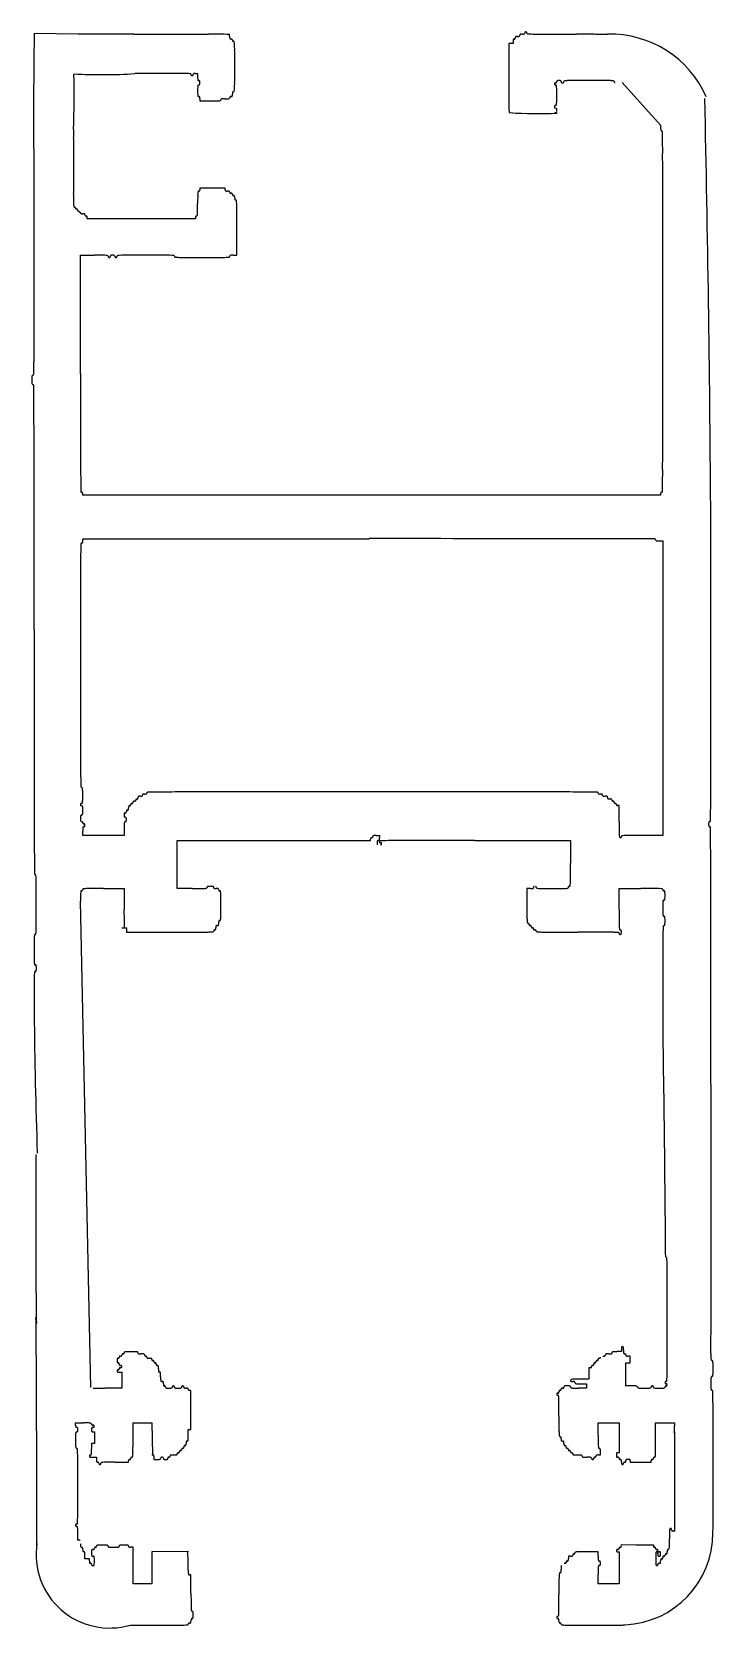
# Model space of a CAD drawing. Extents: x 106 to 210, y 68 to 313.
import ezdxf

# ---------------------------------------------------------------- set-up
doc = ezdxf.new("R2010")
doc.units = 0
doc.header["$MEASUREMENT"] = 0

msp = doc.modelspace()

# ---------------------------------------------------------------- linework, layer by layer
for p, q in [((113.15, 312.34), (106.44, 312.42)), ((118.44, 312.34), (113.15, 312.34)), ((179.44, 310.9), (179.1, 310.9)), ((179.1, 310.9), (179.1, 305.62)), ((179.78, 310.9), (179.44, 310.9)), ((179.78, 311.24), (179.78, 310.9)), ((131.13, 306.34), (131.47, 306.34)), ((131.47, 306.34), (131.47, 305.79)), ((196.48, 304.93), (202.36, 298.43)), ((131.81, 302.44), (131.81, 302.11)), ((131.81, 302.11), (133.41, 302.11)), ((133.75, 288.74), (131.81, 288.74)), ((131.81, 288.74), (131.81, 288.53)), ((135.7, 288.74), (133.75, 288.74)), ((135.7, 288.53), (135.7, 288.74)), ((114.55, 284.09), (114.55, 284.3)), ((122.84, 284.09), (114.55, 284.09)), ((131.13, 284.09), (122.84, 284.09)), ((131.13, 284.3), (131.13, 284.09)), ((137.47, 278.5), (137.47, 282.73)), ((113.53, 260.36), (113.53, 278.5)), ((113.53, 278.5), (115.65, 278.5)), ((136.93, 278.5), (137.47, 278.5)), ((113.87, 241.79), (113.87, 242)), ((202.36, 242), (202.36, 241.79)), ((158.12, 241.79), (113.87, 241.79)), ((202.36, 241.79), (158.12, 241.79)), ((113.87, 234.76), (113.87, 235.1)), ((113.87, 235.1), (157.74, 235.1)), ((202.15, 234.76), (202.7, 234.76)), ((202.7, 234.76), (202.7, 212.22)), ((202.7, 212.22), (202.7, 189.67)), ((196.02, 194.24), (195.81, 194.24)), ((196.02, 191.79), (196.02, 194.24)), ((120.22, 190.73), (120.22, 189.67)), ((113.87, 189.67), (113.87, 190.35)), ((117.04, 189.67), (113.87, 189.67)), ((120.22, 189.67), (117.04, 189.67)), ((128.34, 185.23), (128.34, 188.91)), ((128.34, 188.91), (143.14, 188.91)), ((143.14, 188.91), (157.95, 188.91)), ((157.95, 188.91), (157.95, 189.12)), ((158.79, 189.67), (159.3, 189.67)), ((158.96, 188.57), (158.96, 188.24)), ((159.3, 189.67), (159.3, 189.29)), ((173.94, 188.91), (188.57, 188.91)), ((188.57, 188.91), (188.57, 185.4)), ((202.7, 189.67), (199.53, 189.67)), ((128.34, 181.55), (128.34, 185.23)), ((117.04, 181.55), (120.22, 181.55)), ((120.22, 181.55), (120.22, 179.61)), ((130.62, 181.55), (128.34, 181.55)), ((182.4, 181.55), (181.89, 181.55)), ((181.89, 181.55), (181.89, 178.89)), ((196.02, 178.38), (196.02, 181.55)), ((196.02, 181.55), (199.36, 181.55)), ((115.11, 105.18), (113.53, 179.61)), ((119.84, 175.54), (120.56, 175.54)), ((120.56, 175.54), (120.56, 175.21)), ((120.56, 175.21), (120.56, 174.87)), ((120.56, 174.87), (127.24, 174.87)), ((196.36, 110.66), (195.64, 110.66)), ((196.36, 111.04), (196.36, 110.66)), ((197.71, 109.98), (197.37, 109.98)), ((197.71, 109.47), (197.71, 109.98)), ((210.06, 110.36), (210.06, 111.42)), ((119.5, 107.53), (119.88, 107.53)), ((119.88, 107.53), (119.88, 106.3)), ((191.58, 108.2), (191.37, 108.2)), ((191.37, 108.2), (191.37, 107.32)), ((197.03, 107.19), (197.03, 108.96)), ((197.03, 108.96), (197.37, 108.96)), ((197.37, 108.96), (197.71, 108.96)), ((197.71, 108.96), (197.71, 109.47)), ((119.88, 105.07), (117.21, 105.07)), ((119.88, 106.3), (119.88, 105.07)), ((191.03, 105.07), (189.8, 105.07)), ((191.37, 106.43), (189.97, 106.43)), ((190.14, 105.75), (191.03, 105.75)), ((191.03, 105.75), (191.03, 105.41)), ((191.03, 105.41), (191.03, 105.07)), ((191.37, 107.32), (191.37, 106.43)), ((197.03, 105.41), (197.03, 107.19)), ((197.92, 105.41), (197.03, 105.41)), ((130.45, 104.73), (130.24, 104.73)), ((130.45, 101.73), (130.45, 104.73)), ((130.45, 98.73), (130.45, 101.73)), ((106.77, 98.52), (106.77, 81.05)), ((112.77, 99.41), (112.77, 99.74)), ((112.77, 99.74), (114, 99.74)), ((115.44, 98.39), (115.65, 98.39)), ((115.65, 98.39), (115.65, 97.5)), ((121.57, 97.12), (121.57, 99.74)), ((121.57, 99.74), (123.01, 99.74)), ((123.01, 99.74), (124.45, 99.74)), ((124.45, 99.74), (124.55, 94.91)), ((130.03, 97.84), (130.03, 98.73)), ((130.03, 98.73), (130.24, 98.73)), ((130.24, 98.73), (130.45, 98.73)), ((192.8, 97.8), (192.8, 99.74)), ((192.8, 99.74), (194.41, 99.74)), ((194.41, 99.74), (196.02, 99.74)), ((196.02, 99.74), (196.02, 97.46)), ((201.6, 97.12), (201.6, 99.74)), ((201.6, 99.74), (203.04, 99.74)), ((203.04, 99.74), (204.48, 99.74)), ((204.48, 99.74), (204.48, 99.24)), ((204.48, 98.39), (204.48, 90.78)), ((115.44, 96.61), (115.23, 96.61)), ((115.23, 96.61), (115.23, 95.72)), ((115.65, 96.61), (115.44, 96.61)), ((115.65, 97.5), (115.65, 96.61)), ((193.14, 94.84), (193.14, 95.34)), ((196.02, 97.46), (196.02, 95.17)), ((115.44, 94.5), (115.99, 94.5)), ((115.99, 94.5), (115.99, 94.12)), ((118.78, 93.74), (120.89, 93.74)), ((120.89, 93.74), (120.89, 93.95)), ((124.78, 94.5), (124.78, 94.16)), ((124.78, 94.16), (125.29, 94.16)), ((192.8, 94.84), (193.14, 94.84)), ((196.02, 95.17), (195.81, 95.17)), ((197.71, 93.95), (197.71, 93.74)), ((197.71, 93.74), (199.32, 93.74)), ((199.32, 93.74), (200.93, 93.74)), ((200.93, 93.74), (200.93, 93.95)), ((204.48, 90.78), (204.48, 83.16)), ((204.48, 83.16), (204.27, 83.16)), ((113.11, 81.81), (113.11, 82.87)), ((113.32, 81.81), (113.11, 81.81)), ((121.57, 80.71), (121.23, 80.71)), ((121.57, 77.92), (121.57, 80.71)), ((198.64, 81.05), (196.32, 81.1)), ((201.27, 81.03), (198.64, 81.05)), ((114.21, 78.93), (114.21, 79.48)), ((114.55, 78.93), (114.21, 78.93)), ((114.89, 78.93), (114.55, 78.93)), ((114.89, 78.59), (114.89, 78.93)), ((130.06, 80.07), (124.45, 80.03)), ((124.45, 80.03), (124.45, 77.58)), ((188.57, 79.35), (188.24, 79.35)), ((188.24, 79.35), (188.24, 78.97)), ((192.82, 80.03), (190.86, 80.03)), ((192.8, 79.31), (192.8, 80.03)), ((195.81, 80.03), (196.02, 80.03)), ((196.02, 80.03), (196.02, 77.58)), ((121.57, 75.12), (121.57, 77.92)), ((124.45, 77.58), (124.45, 75.12)), ((130.45, 76.48), (130.24, 76.48)), ((130.45, 73.69), (130.45, 76.48)), ((187.14, 77.92), (187.14, 77.37)), ((192.8, 75.12), (192.8, 76.52)), ((196.02, 77.58), (196.02, 75.12)), ((123.01, 75.12), (121.57, 75.12)), ((124.45, 75.12), (123.01, 75.12)), ((194.41, 75.12), (192.8, 75.12)), ((196.02, 75.12), (194.41, 75.12))]:
    msp.add_line(p, q)
for centre, radius, start, end in [((862.64, 299.9), 756.3, 179.05146, 180.75995), ((120.36, 157.35), 155, 89.5083, 90.7752), ((127.41, 5983.94), 5671.6, 269.94223, 269.99998), ((127.41, 5983.94), 5671.6, 270.00002, 270.05777), ((133.87, 260.93), 51.42, 87.2488, 90.8291), ((132.07, 311.79), 4.31, 359.9357, 8.065), ((136.75, 311.79), 0.375, 181.4595, 201.0379), ((136.49, 311.69), 0.0962, 201.0372, 252.1776), ((136.59, 311.98), 0.398, 252.1779, 270.0001), ((136.59, 311.02), 0.56, 79.7128, 90.0001), ((136.66, 311.43), 0.143, 51.3399, 79.7123), ((136.68, 311.46), 0.108, 17.3348, 51.3407), ((136.53, 311.41), 0.266, 359.9999, 17.3343), ((137.06, 311.41), 0.26, 180.0002, 196.5309), ((136.93, 311.37), 0.125, 196.5304, 224.9997), ((136.93, 311.37), 0.125, 225.0003, 253.4696), ((136.97, 311.5), 0.26, 253.4691, 269.9998), ((136.97, 311.14), 0.108, 8.8067, 90), ((133.35, 310.58), 3.77, 2.5167, 8.8067), ((117.32, 309.87), 19.82, 0.1371, 2.5169), ((180.03, 311.41), 0.246, 153.4349, 176.0154), ((182.39, 311.24), 2.62, 176.0153, 179.9999), ((179.89, 311.47), 0.0973, 111.6981, 153.435), ((179.94, 311.35), 0.234, 89.9999, 111.6978), ((179.94, 311.85), 0.266, 269.9999, 287.3343), ((179.99, 311.7), 0.108, 287.3348, 321.3407), ((179.96, 311.72), 0.143, 321.3399, 349.7123), ((179.55, 311.79), 0.56, 349.7128, 0.0001), ((180.66, 311.79), 0.544, 167.5239, 179.9997), ((180.22, 311.89), 0.0944, 122.0055, 167.5241), ((180.27, 311.81), 0.187, 93.7009, 122.0055), ((180.45, 308.96), 3.04, 90, 93.7007), ((180.45, 314.62), 2.62, 270.0001, 273.9847), ((180.62, 312.26), 0.246, 273.9846, 296.5651), ((180.68, 312.12), 0.0973, 296.565, 338.3019), ((180.56, 312.17), 0.234, 338.3022, 0.0001), ((181.01, 312.17), 0.22, 156.5703, 179.9998), ((180.9, 312.22), 0.0989, 113.9632, 156.5713), ((180.98, 312.05), 0.292, 93.2003, 113.9626), ((181.17, 308.59), 3.76, 89.9999, 93.2), ((181.17, 316.1), 3.76, 269.9999, 273.2), ((181.36, 312.64), 0.292, 273.2003, 293.9626), ((181.44, 312.46), 0.0989, 293.9632, 336.5713), ((181.33, 312.51), 0.22, 336.5703, 359.9998), ((181.81, 312.51), 0.26, 163.4691, 179.9998), ((181.68, 312.55), 0.125, 135.0003, 163.4696), ((181.68, 312.55), 0.125, 106.5304, 134.9997), ((181.72, 312.42), 0.26, 90.0002, 106.5309), ((181.72, 312.42), 0.26, 73.4691, 89.9998), ((181.76, 312.55), 0.125, 45.0003, 73.4696), ((181.76, 312.55), 0.125, 16.5304, 44.9997), ((181.63, 312.51), 0.26, 0.0002, 16.5309), ((182, 312.51), 0.109, 180.0001, 263.1846), ((182.71, 318.43), 6.07, 263.1845, 267.8789), ((183.51, 340.09), 27.74, 267.8789, 269.8863), ((186.46, 1826.73), 1514.38, 269.88632, 269.99999), ((186.46, 1826.73), 1514.38, 270.00001, 270.11368), ((190.77, 213.4), 98.96, 89.1961, 90.7562), ((192.68, 320.58), 8.23, 266.0548, 269.7721), ((194.24, 712.73), 400.38, 269.7721, 270), ((194.62, 296.24), 16.11, 23.783, 91.3589), ((-918.14, 307.39), 1055.28, 0.00005, 0.1371), ((-23.56, 303.09), 136.12, 357.7466, 1.305), ((116.86, 379.91), 73.77, 266.6607, 273.8606), ((122.87, 278.08), 28.25, 90.1126, 92.1016), ((125.84, -1237.85), 1544.19, 90.00002, 90.11254), ((125.84, -1237.85), 1544.19, 89.88746, 89.99998), ((128.82, 278.08), 28.25, 87.8984, 89.8874), ((129.63, 300.09), 6.23, 83.2786, 87.8983), ((130.34, 306.17), 0.109, 0.0001, 83.2787), ((130.71, 306.17), 0.26, 180.0002, 196.5309), ((130.58, 306.13), 0.125, 196.5304, 224.9997), ((130.58, 306.13), 0.125, 225.0003, 253.4696), ((130.62, 306.26), 0.26, 253.4691, 269.9998), ((130.62, 306.26), 0.26, 270.0002, 286.5309), ((130.66, 306.13), 0.125, 286.5304, 314.9997), ((130.66, 306.13), 0.125, 315.0003, 343.4696), ((130.53, 306.17), 0.26, 343.4691, 359.9998), ((131.03, 306.17), 0.234, 158.3022, 180.0001), ((130.9, 306.22), 0.0973, 116.565, 158.3019), ((130.97, 306.08), 0.246, 93.9846, 116.5651), ((131.13, 303.72), 2.62, 90.0001, 93.9847), ((142.32, 305.79), 10.85, 179.9999, 181.699), ((132, 305.48), 0.523, 181.6992, 197.103), ((-918.14, 307.39), 1055.28, 359.8629, 359.99995), ((2233.85, 305.62), 2054.75, 179.99996, 180.09714), ((132.68, 304.2), 1.21, 169.2155, 179.1759), ((169.52, 303.67), 38.05, 179.1762, 180.0001), ((169.52, 303.67), 38.05, 179.9999, 180.8238), ((132.68, 303.14), 1.21, 180.8241, 190.7845), ((131.67, 304.39), 0.178, 133.8208, 169.2159), ((131.61, 305.36), 0.115, 197.103, 239.3633), ((131.64, 305.41), 0.177, 239.3628, 269.9998), ((131.64, 304.43), 0.134, 90, 133.8206), ((131.64, 305), 0.234, 68.3022, 90.0001), ((131.64, 304.79), 0.234, 269.9999, 291.6978), ((131.69, 305.13), 0.0973, 26.565, 68.3019), ((131.69, 304.67), 0.0973, 291.6981, 333.435), ((131.55, 305.06), 0.246, 3.9846, 26.5651), ((131.55, 304.73), 0.246, 333.4349, 356.0154), ((129.19, 304.9), 2.62, 0.0001, 3.9847), ((129.19, 304.9), 2.62, 356.0153, 359.9999), ((132.33, 303.16), 4.47, 357.0898, 0), ((137.1, 303.36), 0.292, 156.0374, 176.7997), ((140.56, 303.16), 3.76, 176.8, 180.0001), ((136.92, 303.44), 0.0989, 113.4287, 156.0368), ((136.97, 303.32), 0.22, 90.0002, 113.4297), ((136.97, 303.65), 0.108, 270, 351.1933), ((133.35, 304.21), 3.77, 351.1933, 357.4833), ((117.32, 304.92), 19.82, 357.4831, 359.8629), ((186.38, 304.73), 0.26, 163.4691, 179.9998), ((186.38, 304.73), 0.26, 180.0002, 196.5309), ((186.25, 304.77), 0.125, 135.0003, 163.4696), ((186.25, 304.69), 0.125, 196.5304, 224.9997), ((186.25, 304.77), 0.125, 106.5304, 134.9997), ((186.25, 304.69), 0.125, 225.0003, 253.4696), ((186.29, 304.64), 0.26, 90.0002, 106.5309), ((186.29, 304.82), 0.26, 253.4691, 269.9998), ((186.29, 305.16), 0.26, 270.0002, 286.5309), ((186.29, 304.45), 0.109, 28.3861, 90), ((186.33, 305.03), 0.125, 286.5304, 314.9997), ((186, 304.3), 0.433, 6.1702, 28.3864), ((186.33, 305.03), 0.125, 315.0003, 343.4696), ((182.98, 303.97), 3.47, 0.3902, 6.1701), ((186.2, 305.07), 0.26, 343.4691, 359.9998), ((39.84, 302.99), 146.62, 0, 0.3903), ((39.84, 302.99), 146.62, 359.6097, 360), ((186.69, 305.07), 0.234, 158.3022, 180.0001), ((186.57, 305.12), 0.0973, 116.565, 158.3019), ((186.63, 304.98), 0.246, 93.9846, 116.5651), ((186.8, 302.62), 2.62, 90.0001, 93.9847), ((186.8, 302.62), 2.62, 86.0153, 89.9999), ((186.96, 304.98), 0.246, 63.4349, 86.0154), ((187.03, 305.12), 0.0973, 21.6981, 63.435), ((186.9, 305.07), 0.234, 359.9999, 21.6978), ((187.4, 305.07), 0.266, 179.9999, 197.3343), ((187.25, 305.02), 0.108, 197.3341, 231.3399), ((187.27, 305.05), 0.143, 231.3403, 259.7126), ((187.35, 305.46), 0.56, 259.7128, 270.0001), ((187.35, 305.46), 0.56, 269.9999, 280.2872), ((187.42, 305.05), 0.143, 280.2874, 308.6597), ((187.44, 305.02), 0.108, 308.6601, 342.6659), ((187.29, 305.07), 0.266, 342.6657, 0.0001), ((187.67, 305.07), 0.108, 98.8067, 180), ((188.23, 301.45), 3.77, 92.5167, 98.8067), ((188.93, 285.42), 19.82, 90.1371, 92.5169), ((191.41, -750.04), 1055.28, 90.00005, 90.1371), ((191.41, -750.04), 1055.28, 89.8629, 89.99995), ((193.88, 285.42), 19.82, 87.4831, 89.8629), ((194.59, 301.45), 3.77, 81.1933, 87.4833), ((195.15, 305.07), 0.108, 360, 81.1933), ((195.39, 305.07), 0.134, 180, 223.8206), ((195.42, 305.1), 0.178, 223.8205, 259.2156), ((131.67, 302.95), 0.178, 190.7841, 226.1792), ((131.64, 302.92), 0.134, 226.1794, 270), ((131.64, 302.55), 0.234, 68.3022, 90.0001), ((131.69, 302.68), 0.0973, 26.565, 68.3019), ((131.55, 302.61), 0.246, 3.9846, 26.5651), ((129.19, 302.44), 2.62, 0.0001, 3.9847), ((133.41, 457.9), 155.79, 269.9999, 270.3776), ((134.42, 305.76), 3.65, 270.3776, 276.0091), ((134.75, 302.58), 0.457, 276.0093, 297.5941), ((134.91, 302.28), 0.109, 297.5936, 359.9997), ((135.18, 302.28), 0.156, 144.1111, 180.0001), ((135.16, 302.29), 0.134, 104.0363, 144.111), ((135.31, 301.7), 0.746, 91.2262, 104.0361), ((135.7, 283.47), 18.98, 90, 91.2263), ((135.7, 321.42), 18.98, 270, 271.2263), ((136.09, 303.19), 0.746, 271.2262, 284.0361), ((136.24, 302.6), 0.134, 284.0363, 324.111), ((136.22, 302.61), 0.156, 324.1111, 0.0001), ((136.64, 302.61), 0.266, 162.6657, 180.0001), ((136.49, 302.66), 0.108, 128.6601, 162.6659), ((136.51, 302.63), 0.143, 100.2874, 128.6597), ((136.59, 302.22), 0.56, 89.9999, 100.2872), ((136.59, 303.3), 0.512, 269.9999, 283.4289), ((136.68, 302.89), 0.0928, 283.4291, 330.9455), ((136.57, 302.95), 0.218, 330.9454, 357.0898), ((216.1, 302.2), 36.99, 180.0971, 181.8329), ((188.33, 301.31), 9.21, 181.8328, 185.4589), ((186.68, 301.22), 0.56, 169.7128, 180.0001), ((186.68, 301.22), 0.56, 179.9999, 190.2872), ((186.27, 301.29), 0.143, 141.3403, 169.7126), ((186.27, 301.14), 0.143, 190.2874, 218.6597), ((186.24, 301.31), 0.108, 107.3341, 141.3399), ((186.24, 301.12), 0.108, 218.6601, 252.6659), ((186.29, 301.16), 0.266, 89.9999, 107.3343), ((186.29, 301.27), 0.266, 252.6657, 270.0001), ((186.29, 301.54), 0.109, 270, 331.6139), ((186.34, 300.9), 0.0973, 26.565, 68.3019), ((186, 301.69), 0.433, 331.6136, 353.8298), ((182.98, 302.02), 3.47, 353.8299, 359.6098), ((186.21, 300.83), 0.246, 3.9846, 26.5651), ((183.84, 300.67), 2.62, 0.0001, 3.9847), ((183.84, 300.67), 2.62, 356.0153, 359.9999), ((-4069.89, 209.34), 4280.04, 0.41026, 1.24731), ((179.27, 300.44), 0.111, 185.4588, 270), ((183.66, 360.91), 60.74, 265.8494, 272.7009), ((186.25, 300.2), 0.125, 135.0003, 163.4696), ((186.25, 300.2), 0.125, 106.5304, 134.9997), ((186.29, 300.07), 0.26, 90.0002, 106.5309), ((186.29, 300.56), 0.234, 269.9999, 291.6978), ((186.34, 300.44), 0.0973, 291.6981, 333.435), ((240.41, 298.43), 38.05, 179.9999, 180.8238), ((3114.74, 292.21), 3002.3, 179.92005, 180.00003), ((165.46, 296.33), 53.03, 178.4725, 179.92), ((203.58, 297.9), 1.21, 180.8241, 190.7845), ((202.56, 297.7), 0.178, 190.7844, 226.1795), ((202.53, 297.67), 0.134, 226.1794, 270), ((202.53, 297.42), 0.123, 0.5018, 89.9999), ((-1067.11, 286.29), 1269.82, 0.3504, 0.50189), ((-787.19, 288), 989.88, 0.01744, 0.35044), ((3114.74, 292.21), 3002.3, 179.99997, 180.07995), ((-220.39, 286.38), 326.82, 0.0308, 0.6111), ((131.64, 288.58), 0.266, 269.9999, 287.3343), ((131.68, 288.43), 0.108, 287.3348, 321.3407), ((131.66, 288.45), 0.143, 321.3399, 349.7123), ((131.25, 288.53), 0.56, 349.7128, 0.0001), ((136.24, 288.53), 0.544, 180.0003, 192.4761), ((135.8, 288.43), 0.0944, 192.4759, 237.9945), ((135.85, 288.51), 0.187, 237.9945, 266.2991), ((136.04, 291.36), 3.04, 266.2993, 270), ((-19573.82, 275.99), 19680.25, 0.000038, 0.030748), ((165.46, 288.09), 53.03, 180.08, 181.5275), ((128.08, 287.09), 15.63, 181.5276, 184.1319), ((112.6, 285.98), 0.113, 184.1318, 269.9999), ((136.52, 287.61), 5.05, 174.9204, 179.6927), ((359.79, 286.41), 228.32, 179.6926, 180), ((-96.85, 286.41), 228.32, 359.6926, 360), ((132.14, 288), 0.648, 157.1856, 174.9205), ((131.64, 288.21), 0.106, 89.9999, 157.1854), ((136.04, 285.7), 2.62, 86.0153, 89.9999), ((136.2, 288.06), 0.246, 63.4349, 86.0154), ((136.27, 288.2), 0.0973, 21.6981, 63.435), ((136.14, 288.15), 0.234, 359.9999, 21.6978), ((136.64, 288.15), 0.266, 179.9999, 197.3343), ((136.49, 288.1), 0.108, 197.3341, 231.3399), ((136.51, 288.13), 0.143, 231.3403, 259.7126), ((136.59, 288.54), 0.56, 259.7128, 270.0001), ((136.59, 287.42), 0.56, 79.7128, 90.0001), ((136.66, 287.83), 0.143, 51.3399, 79.7123), ((136.68, 287.86), 0.108, 17.3348, 51.3407), ((136.53, 287.81), 0.266, 359.9999, 17.3343), ((137.06, 287.81), 0.26, 180.0002, 196.5309), ((136.93, 287.77), 0.125, 196.5304, 224.9997), ((136.93, 287.77), 0.125, 225.0003, 253.4696), ((136.97, 287.9), 0.26, 253.4691, 269.9998), ((136.97, 287.41), 0.234, 68.3022, 90.0001), ((137.02, 287.53), 0.0973, 26.565, 68.3019), ((136.88, 287.47), 0.246, 3.9846, 26.5651), ((134.52, 287.3), 2.62, 0.0001, 3.9847), ((139.76, 287.3), 2.62, 180.0001, 183.9847), ((137.39, 287.14), 0.246, 183.9846, 206.5651), ((137.26, 287.07), 0.0973, 206.565, 248.3019), ((137.31, 287.2), 0.234, 248.3022, 270.0001), ((137.31, 286.85), 0.109, 7.6524, 89.9999), ((132.57, 286.22), 4.89, 2.2906, 7.6525), ((113.63, 285.46), 23.85, 0.1237, 2.2906), ((-60428.41, 269.85), 60631.11, 0.0000229, 0.0174408), ((112.6, 285.6), 0.26, 73.4691, 89.9998), ((112.64, 285.73), 0.125, 45.0003, 73.4696), ((116.47, 288.71), 4.73, 217.6941, 232.9205), ((112.51, 285.69), 0.26, 0.0002, 16.5309), ((113.03, 285.69), 0.26, 180.0002, 196.5309), ((112.9, 285.66), 0.125, 196.5304, 224.9997), ((113.27, 285.02), 0.266, 359.9999, 17.3343), ((113.77, 285.02), 0.234, 179.9999, 201.6978), ((113.64, 284.97), 0.0973, 201.6981, 243.435), ((113.71, 285.1), 0.246, 243.4349, 266.0154), ((113.87, 287.47), 2.62, 266.0153, 269.9999), ((113.87, 282.23), 2.62, 86.0153, 89.9999), ((114.04, 284.6), 0.246, 63.4349, 86.0154), ((114.1, 284.73), 0.0973, 21.6981, 63.435), ((113.98, 284.68), 0.234, 359.9999, 21.6978), ((114.47, 284.68), 0.26, 180.0002, 196.5309), ((114.34, 284.64), 0.125, 196.5304, 224.9997), ((114.34, 284.64), 0.125, 225.0003, 253.4696), ((114.38, 284.77), 0.26, 253.4691, 269.9998), ((114.38, 284.24), 0.266, 72.6657, 90.0001), ((114.43, 284.39), 0.108, 38.6593, 72.6652), ((114.4, 284.37), 0.143, 10.2877, 38.6601), ((113.99, 284.3), 0.56, 359.9999, 10.2872), ((131.69, 284.3), 0.56, 169.7128, 180.0001), ((131.28, 284.37), 0.143, 141.3399, 169.7123), ((131.25, 284.39), 0.108, 107.3348, 141.3407), ((131.3, 284.24), 0.266, 89.9999, 107.3343), ((131.3, 284.62), 0.106, 269.9999, 337.1854), ((130.8, 284.83), 0.648, 337.1856, 354.9205), ((126.42, 285.22), 5.05, 354.9204, 359.6927), ((-1148.87, 282.73), 1286.35, 359.99994, 0.1237), ((115.65, -10.16), 288.66, 89.7289, 90), ((116.98, 272.32), 6.18, 85.426, 89.7289), ((117.41, 277.66), 0.82, 69.9148, 85.4262), ((117.66, 278.33), 0.106, 359.9999, 69.9145), ((118.02, 278.33), 0.26, 180.0002, 196.5309), ((117.89, 278.3), 0.125, 196.5304, 224.9997), ((117.89, 278.3), 0.125, 225.0003, 253.4696), ((117.93, 278.42), 0.26, 253.4691, 269.9998), ((117.93, 278.42), 0.26, 270.0002, 286.5309), ((117.97, 278.3), 0.125, 286.5304, 314.9997), ((117.97, 278.3), 0.125, 315.0003, 343.4696), ((117.84, 278.33), 0.26, 343.4691, 359.9998), ((118.34, 278.33), 0.234, 158.3022, 180.0001), ((118.21, 278.38), 0.0973, 116.565, 158.3019), ((118.28, 278.25), 0.246, 93.9846, 116.5651), ((118.44, 275.88), 2.62, 90.0001, 93.9847), ((118.44, 275.88), 2.62, 86.0153, 89.9999), ((118.6, 278.25), 0.246, 63.4349, 86.0154), ((118.67, 278.38), 0.0973, 21.6981, 63.435), ((118.54, 278.33), 0.234, 359.9999, 21.6978), ((119.04, 278.33), 0.26, 180.0002, 196.5309), ((118.91, 278.3), 0.125, 196.5304, 224.9997), ((118.91, 278.3), 0.125, 225.0003, 253.4696), ((118.95, 278.42), 0.26, 253.4691, 269.9998), ((118.95, 278.42), 0.26, 270.0002, 286.5309), ((118.99, 278.3), 0.125, 286.5304, 314.9997), ((118.99, 278.3), 0.125, 315.0003, 343.4696), ((118.86, 278.33), 0.26, 343.4691, 359.9998), ((119.23, 278.33), 0.109, 97.2147, 179.9999), ((119.9, 273.03), 5.46, 92.2026, 97.2147), ((120.68, 252.74), 25.76, 90.1185, 92.2026), ((123.52, -1119.72), 1398.22, 89.99998, 90.11847), ((123.52, -1119.72), 1398.22, 89.88153, 90.00002), ((126.35, 252.74), 25.76, 87.7974, 89.8815), ((127.13, 273.03), 5.46, 82.7853, 87.7974), ((127.81, 278.33), 0.109, 0.0001, 82.7853), ((128.02, 278.33), 0.109, 180.0001, 262.3476), ((128.66, 283.07), 4.89, 262.3475, 267.7094), ((129.42, 302.01), 23.85, 267.7094, 269.8763), ((132.14, 1564.51), 1286.35, 269.8763, 270.00006), ((132.15, 1564.51), 1286.35, 269.99994, 270.1237), ((134.87, 302.01), 23.85, 270.1237, 272.2906), ((135.63, 283.07), 4.89, 272.2906, 277.6525), ((136.27, 278.33), 0.109, 277.6524, 359.9999), ((136.55, 278.33), 0.177, 149.3628, 179.9998), ((136.5, 278.37), 0.115, 107.103, 149.3633), ((136.62, 277.98), 0.523, 91.6992, 107.103), ((136.93, 267.65), 10.85, 89.9999, 91.699), ((-19573.82, 276.02), 19680.25, 359.969252, 359.999962), ((-60428.41, 269.9), 60631.11, 359.9825592, 359.9999771), ((-220.39, 265.63), 326.82, 359.3889, 359.9692), ((-132.33, 264.7), 238.75, 358.9363, 359.3889), ((106.92, 259.84), 0.829, 166.7597, 178.8809), ((128.32, 259.43), 22.23, 178.8806, 180), ((128.32, 259.43), 22.23, 180, 181.1194), ((106.25, 260), 0.142, 127.5662, 166.7595), ((106.26, 259.99), 0.15, 89.9998, 127.5661), ((106.26, 260.27), 0.12, 270, 358.9364), ((25913.53, 260.36), 25800, 180.000008, 180.026822), ((106.92, 259.01), 0.829, 181.1191, 193.2403), ((106.25, 258.85), 0.142, 193.2405, 232.4338), ((106.26, 258.86), 0.15, 232.4339, 270.0002), ((106.26, 258.58), 0.124, 0.3412, 90.0001), ((-3070.86, 239.67), 3177.29, 0.2584, 0.34113), ((-1712.81, 245.79), 1819.23, 0.01287, 0.25833), ((-787.19, 251.74), 989.88, 359.64956, 359.98256), ((540.69, 248.48), 427.15, 180.0268, 180.5342), ((-111569.32, 221.19), 111675.75, 359.9999961, 0.0128303), ((471.23, 247.83), 357.69, 180.5342, 180.8819), ((-1067.11, 253.45), 1269.82, 359.49811, 359.6496), ((113.7, 242.33), 0.121, 180.8817, 269.9999), ((113.7, 241.94), 0.266, 72.6657, 90.0001), ((113.75, 242.09), 0.108, 38.6593, 72.6652), ((113.72, 242.07), 0.143, 10.2877, 38.6601), ((113.31, 242), 0.56, 359.9999, 10.2872), ((202.92, 242), 0.56, 169.7128, 180.0001), ((202.51, 242.07), 0.143, 141.3399, 169.7123), ((202.49, 242.09), 0.108, 107.3348, 141.3407), ((202.53, 241.94), 0.266, 89.9999, 107.3343), ((202.53, 242.33), 0.123, 270.0001, 359.4982), ((-645.73, 234.36), 855.79, 0.01877, 0.37698), ((113.62, 234.6), 0.246, 333.4349, 356.0154), ((111.25, 234.76), 2.62, 356.0153, 359.9999), ((157.8, -152127.82), 152362.93, 89.9890214, 90.0000222), ((186.52, -2247.77), 2482.87, 89.77894, 89.9891), ((176.52, -4840.9), 5076.02, 89.71829, 89.77903), ((201.48, 234.93), 0.124, 0, 89.7183), ((201.78, 234.93), 0.177, 180.0002, 210.6372), ((201.73, 234.9), 0.115, 210.6372, 252.8974), ((201.85, 235.29), 0.523, 252.897, 268.3007), ((202.15, 245.62), 10.85, 268.301, 270.0001), ((-52021.98, 217.5), 52232.04, 0.000004, 0.018797), ((504.69, 228.53), 391.16, 179.1536, 179.4815), ((113.7, 234.31), 0.121, 90, 179.1537), ((113.7, 234.66), 0.234, 269.9999, 291.6978), ((113.75, 234.53), 0.0973, 291.6981, 333.435), ((566.85, 227.97), 453.32, 179.4815, 179.974), ((27398, 215.76), 27284.47, 179.973927, 180.000054), ((111782.18, 221.18), 111675.75, 179.9999961, 180.0128303), ((-52021.98, 217.51), 52232.04, 359.981203, 359.999996), ((27398, 215.7), 27284.47, 179.999946, 180.026073), ((566.85, 203.49), 453.32, 180.026, 180.5185), ((-645.73, 200.65), 855.79, 359.62302, 359.98123), ((504.69, 202.93), 391.16, 180.5185, 180.8464), ((1925.66, 196.58), 1819.23, 180.01287, 180.25833), ((113.7, 197.15), 0.121, 180.8463, 270), ((113.7, 196.92), 0.117, 35.9523, 90), ((113.57, 196.82), 0.281, 7.8534, 35.9524), ((111.67, 196.56), 2.19, 0.532, 7.8532), ((30.66, 195.81), 83.21, 360, 0.5321), ((30.66, 195.81), 83.21, 359.4679, 0), ((122.88, 195.47), 0.544, 167.5239, 179.9997), ((122.44, 195.57), 0.0944, 122.0055, 167.5241), ((122.49, 195.49), 0.187, 93.7009, 122.0055), ((122.67, 192.64), 3.04, 90, 93.7007), ((122.67, 198.3), 2.62, 270.0001, 273.9847), ((122.83, 195.93), 0.246, 273.9846, 296.5651), ((122.9, 195.8), 0.0973, 296.565, 338.3019), ((122.77, 195.85), 0.234, 338.3022, 0.0001), ((123.24, 195.85), 0.234, 158.3022, 180.0001), ((123.12, 195.9), 0.0973, 116.565, 158.3019), ((123.18, 195.77), 0.246, 93.9846, 116.5651), ((123.35, 193.4), 2.62, 90.0001, 93.9847), ((123.35, 198.64), 2.62, 270.0001, 273.9847), ((123.51, 196.27), 0.246, 273.9846, 296.5651), ((123.58, 196.14), 0.0973, 296.565, 338.3019), ((123.45, 196.19), 0.234, 338.3022, 0.0001), ((123.81, 196.19), 0.124, 90.3778, 179.9999), ((140.17, -2284.94), 2481.3, 90.28052, 90.37793), ((135.58, -1347.2), 1543.55, 90.01396, 90.2805), ((158.21, -94219.58), 94415.94, 89.9999787, 90.0139588), ((158.28, -94219.58), 94415.94, 89.9860412, 90.0000213), ((180.91, -1347.2), 1543.55, 89.7195, 89.98604), ((176.31, -2284.94), 2481.3, 89.62207, 89.71948), ((192.68, 196.19), 0.124, 0.0001, 89.6222), ((193.04, 196.19), 0.234, 179.9999, 201.6978), ((192.91, 196.14), 0.0973, 201.6981, 243.435), ((192.98, 196.27), 0.246, 243.4349, 266.0154), ((193.14, 198.64), 2.62, 266.0153, 269.9999), ((193.14, 193.4), 2.62, 86.0153, 89.9999), ((193.31, 195.77), 0.246, 63.4349, 86.0154), ((193.37, 195.9), 0.0973, 21.6981, 63.435), ((193.25, 195.85), 0.234, 359.9999, 21.6978), ((193.7, 195.85), 0.22, 180.0002, 203.4297), ((193.59, 195.8), 0.0989, 203.4287, 246.0368), ((193.67, 195.98), 0.292, 246.0374, 266.7997), ((193.86, 199.44), 3.76, 266.8, 270.0001), ((193.86, 191.21), 4.47, 87.0898, 90), ((194.08, 195.46), 0.218, 60.9454, 87.0898), ((194.14, 195.57), 0.0928, 13.4291, 60.9455), ((193.73, 195.47), 0.512, 359.9999, 13.4289), ((113.79, 194.41), 0.26, 163.4691, 179.9998), ((113.79, 194.41), 0.26, 180.0002, 196.5309), ((113.66, 194.45), 0.125, 135.0003, 163.4696), ((113.66, 194.37), 0.125, 196.5304, 224.9997), ((113.66, 194.45), 0.125, 106.5304, 134.9997), ((113.66, 194.37), 0.125, 225.0003, 253.4696), ((113.7, 194.32), 0.26, 90.0002, 106.5309), ((113.7, 194.5), 0.26, 253.4691, 269.9998), ((113.7, 194.7), 0.117, 270, 324.0477), ((113.7, 194.09), 0.15, 52.4339, 90.0002), ((113.71, 194.1), 0.142, 13.2408, 52.4342), ((113.57, 194.79), 0.281, 324.0476, 352.1466), ((111.67, 195.05), 2.19, 352.1468, 359.468), ((113.04, 193.94), 0.829, 1.1191, 13.2402), ((113.04, 193.1), 0.829, 346.7598, 358.8809), ((91.64, 193.52), 22.23, 0, 1.1194), ((91.64, 193.52), 22.23, 358.8806, 360), ((120.47, 192.97), 0.246, 153.4349, 176.0154), ((120.34, 193.03), 0.0973, 111.6981, 153.435), ((120.39, 192.91), 0.234, 89.9999, 111.6978), ((120.39, 193.41), 0.266, 269.9999, 287.3343), ((120.43, 193.26), 0.108, 287.3341, 321.3399), ((120.41, 193.28), 0.143, 321.3403, 349.7126), ((121.12, 193.35), 0.56, 169.7128, 180.0001), ((119.99, 193.35), 0.56, 349.7128, 0.0001), ((120.7, 193.43), 0.143, 141.3403, 169.7126), ((120.68, 193.45), 0.108, 107.3341, 141.3399), ((120.72, 193.3), 0.266, 89.9999, 107.3343), ((120.72, 193.8), 0.234, 269.9999, 291.6978), ((120.77, 193.67), 0.0973, 291.6981, 333.435), ((120.64, 193.74), 0.246, 333.4349, 356.0154), ((123.51, 193.9), 2.62, 176.0153, 179.9999), ((118.27, 193.9), 2.62, 356.0153, 359.9999), ((121.15, 194.07), 0.246, 153.4349, 176.0154), ((121.01, 194.13), 0.0973, 111.6981, 153.435), ((121.06, 194.01), 0.234, 89.9999, 111.6978), ((121.06, 194.5), 0.26, 270.0002, 286.5309), ((121.1, 194.37), 0.125, 286.5304, 314.9997), ((121.1, 194.37), 0.125, 315.0003, 343.4696), ((120.97, 194.41), 0.26, 343.4691, 359.9998), ((121.49, 194.41), 0.26, 163.4691, 179.9998), ((121.36, 194.45), 0.125, 135.0003, 163.4696), ((121.36, 194.45), 0.125, 106.5304, 134.9997), ((121.4, 194.32), 0.26, 90.0002, 106.5309), ((121.4, 194.84), 0.26, 270.0002, 286.5309), ((121.44, 194.71), 0.125, 286.5304, 314.9997), ((121.44, 194.71), 0.125, 315.0003, 343.4696), ((121.31, 194.75), 0.26, 343.4691, 359.9998), ((121.84, 194.75), 0.266, 162.6657, 180.0001), ((121.69, 194.8), 0.108, 128.6601, 162.6659), ((121.71, 194.77), 0.143, 100.2874, 128.6597), ((121.78, 194.36), 0.56, 89.9999, 100.2872), ((121.78, 195.48), 0.56, 269.9999, 280.2872), ((121.86, 195.07), 0.143, 280.2877, 308.6601), ((121.88, 195.04), 0.108, 308.6593, 342.6652), ((121.73, 195.09), 0.266, 342.6657, 0.0001), ((122.25, 195.09), 0.26, 163.4691, 179.9998), ((122.12, 195.13), 0.125, 135.0003, 163.4696), ((122.12, 195.13), 0.125, 106.5304, 134.9997), ((122.16, 195), 0.26, 90.0002, 106.5309), ((122.16, 195.52), 0.266, 269.9999, 287.3343), ((122.21, 195.37), 0.108, 287.3341, 321.3399), ((122.18, 195.39), 0.143, 321.3403, 349.7126), ((121.77, 195.47), 0.56, 349.7128, 0.0001), ((194.79, 195.47), 0.544, 180.0003, 192.4761), ((194.35, 195.37), 0.0944, 192.4759, 237.9945), ((194.4, 195.45), 0.187, 237.9945, 266.2991), ((194.58, 198.3), 3.04, 266.2993, 270), ((194.58, 192.64), 2.62, 86.0153, 89.9999), ((194.74, 195), 0.246, 63.4349, 86.0154), ((194.81, 195.14), 0.0973, 21.6981, 63.435), ((194.68, 195.09), 0.234, 359.9999, 21.6978), ((195.18, 195.09), 0.26, 180.0002, 196.5309), ((195.05, 195.05), 0.125, 196.5304, 224.9997), ((195.05, 195.05), 0.125, 225.0003, 253.4696), ((195.09, 195.18), 0.26, 253.4691, 269.9998), ((195.09, 194.66), 0.26, 73.4691, 89.9998), ((195.13, 194.79), 0.125, 45.0003, 73.4696), ((195.13, 194.79), 0.125, 16.5304, 44.9997), ((195, 194.75), 0.26, 0.0002, 16.5309), ((195.52, 194.75), 0.26, 180.0002, 196.5309), ((195.39, 194.71), 0.125, 196.5304, 224.9997), ((195.39, 194.71), 0.125, 225.0003, 253.4696), ((195.43, 194.84), 0.26, 253.4691, 269.9998), ((195.43, 194.32), 0.26, 73.4691, 89.9998), ((195.46, 194.45), 0.125, 45.0003, 73.4696), ((195.46, 194.45), 0.125, 16.5304, 44.9997), ((195.34, 194.41), 0.26, 0.0002, 16.5309), ((195.86, 194.41), 0.266, 179.9999, 197.3343), ((195.71, 194.36), 0.108, 197.3341, 231.3399), ((195.73, 194.39), 0.143, 231.3403, 259.7126), ((195.81, 194.8), 0.56, 259.7128, 270.0001), ((-810.44, 201.74), 1020.5, 359.44817, 359.62304), ((122.22, 192.3), 8.69, 178.0623, 180), ((122.22, 192.3), 8.69, 180, 181.9377), ((114, 192.57), 0.458, 161.5652, 178.0624), ((114, 192.02), 0.458, 181.9376, 198.4348), ((113.67, 192.68), 0.11, 118.8336, 161.5648), ((113.67, 191.91), 0.11, 198.4352, 241.1664), ((113.7, 192.62), 0.186, 90.0002, 118.8342), ((113.7, 191.97), 0.186, 241.1658, 269.9998), ((113.7, 192.95), 0.15, 269.9998, 307.5661), ((113.7, 191.53), 0.26, 73.4691, 89.9998), ((113.74, 191.66), 0.125, 45.0003, 73.4696), ((113.71, 192.95), 0.142, 307.5658, 346.7592), ((113.74, 191.66), 0.125, 16.5304, 44.9997), ((113.61, 191.62), 0.26, 0.0002, 16.5309), ((114.13, 191.62), 0.26, 180.0002, 196.5309), ((132.85, 190.35), 18.98, 178.7737, 180), ((114, 191.58), 0.125, 196.5304, 224.9997), ((114.62, 190.74), 0.746, 165.9639, 178.7738), ((114.03, 190.89), 0.134, 125.889, 165.9637), ((114, 191.58), 0.125, 225.0003, 253.4696), ((114.04, 190.87), 0.156, 89.9999, 125.8889), ((114.04, 191.71), 0.26, 253.4691, 269.9998), ((114.04, 191.18), 0.266, 72.6657, 90.0001), ((114.04, 191.29), 0.266, 269.9999, 287.3343), ((114.09, 191.33), 0.108, 38.6593, 72.6652), ((114.09, 191.14), 0.108, 287.3341, 321.3399), ((114.06, 191.31), 0.143, 10.2877, 38.6601), ((114.06, 191.16), 0.143, 321.3403, 349.7126), ((113.65, 191.24), 0.56, 359.9999, 10.2872), ((113.65, 191.24), 0.56, 349.7128, 0.0001), ((122.84, 192.8), 2.62, 176.0153, 179.9999), ((122.84, 192.8), 2.62, 180.0001, 183.9847), ((120.47, 192.64), 0.246, 183.9846, 206.5651), ((121.89, 191.37), 1.66, 170.9097, 179.3521), ((178.58, 190.73), 58.36, 179.3521, 180), ((120.46, 191.6), 0.224, 139.3055, 170.9099), ((120.34, 192.57), 0.0973, 206.565, 248.3019), ((120.39, 191.67), 0.123, 89.9997, 139.3051), ((120.39, 192.7), 0.234, 248.3022, 270.0001), ((120.39, 192.23), 0.234, 68.3022, 90.0001), ((120.39, 192.02), 0.234, 269.9999, 291.6978), ((120.44, 192.36), 0.0973, 26.565, 68.3019), ((120.44, 191.9), 0.0973, 291.6981, 333.435), ((120.3, 192.29), 0.246, 3.9846, 26.5651), ((120.3, 191.96), 0.246, 333.4349, 356.0154), ((117.94, 192.13), 2.62, 0.0001, 3.9847), ((117.94, 192.13), 2.62, 356.0153, 359.9999), ((596.4, 191.79), 400.38, 180, 180.2279), ((213.48, 191.41), 3.76, 176.8, 180.0001), ((213.48, 191.41), 3.76, 179.9999, 183.2), ((210.02, 191.6), 0.292, 156.0373, 176.7995), ((210.02, 191.21), 0.292, 183.2003, 203.9626), ((209.84, 191.68), 0.0989, 113.4292, 156.0374), ((209.84, 191.14), 0.0989, 203.9632, 246.5713), ((209.89, 191.57), 0.22, 90.0002, 113.4297), ((209.89, 191.25), 0.22, 246.5703, 269.9998), ((209.89, 191.91), 0.123, 270, 359.4481), ((209.89, 190.9), 0.124, 0.3207, 90.0002), ((-3483.39, 170.24), 3693.46, 0.24559, 0.32053), ((3283.71, 202.71), 3177.29, 180.2584, 180.34113), ((158.51, 189.12), 0.56, 169.7128, 180.0001), ((158.1, 189.2), 0.143, 141.3403, 169.7126), ((158.07, 189.22), 0.108, 107.3341, 141.3399), ((158.12, 189.07), 0.266, 89.9999, 107.3343), ((158.12, 189.59), 0.26, 270.0002, 286.5309), ((158.16, 189.47), 0.125, 286.5304, 314.9997), ((158.16, 189.47), 0.125, 315.0003, 343.4696), ((158.03, 189.5), 0.26, 343.4691, 359.9998), ((158.47, 189.5), 0.186, 151.1658, 179.9998), ((158.41, 189.54), 0.11, 108.4352, 151.1664), ((158.52, 189.21), 0.458, 91.9376, 108.4348), ((158.79, 180.99), 8.69, 90, 91.9377), ((161.58, 188.57), 2.62, 176.0153, 179.9999), ((159.22, 188.74), 0.246, 153.4349, 176.0154), ((159.08, 188.8), 0.0973, 111.6981, 153.435), ((159.13, 188.68), 0.234, 89.9999, 111.6978), ((159.13, 189.13), 0.22, 270.0002, 293.4297), ((159.18, 189.02), 0.0989, 293.4287, 336.0368), ((159, 189.1), 0.292, 336.0374, 356.7997), ((155.54, 189.29), 3.76, 356.8, 0.0001), ((159.42, 188.74), 0.12, 91.1917, 179.9999), ((159.56, 188.74), 0.26, 180.0002, 196.5309), ((159.43, 188.7), 0.125, 196.5304, 224.9997), ((159.43, 188.7), 0.125, 225.0003, 253.4696), ((159.47, 188.83), 0.26, 253.4691, 269.9998), ((163.32, 1.37), 187.53, 90.6623, 91.1919), ((159.47, 188.31), 0.26, 73.4691, 89.9998), ((159.47, 188.49), 0.246, 273.9846, 296.5651), ((159.51, 188.44), 0.125, 45.0003, 73.4696), ((159.53, 188.35), 0.0973, 296.565, 338.3019), ((159.51, 188.44), 0.125, 16.5304, 44.9997), ((159.41, 188.4), 0.234, 338.3022, 0.0001), ((159.38, 188.4), 0.26, 0.0002, 16.5309), ((164.37, -89.52), 278.43, 90.0335, 90.6623), ((173.93, -16470.69), 16659.6, 89.999989, 90.033449), ((204.25, 190.23), 8.23, 180.2279, 183.9452), ((197.2, 189.74), 1.16, 183.9452, 196.6107), ((196.19, 189.44), 0.105, 196.6107, 270), ((196.19, 189.59), 0.26, 270.0002, 286.5309), ((196.23, 189.47), 0.125, 286.5304, 314.9997), ((196.23, 189.47), 0.125, 315.0003, 343.4696), ((196.1, 189.5), 0.26, 343.4691, 359.9998), ((196.46, 189.5), 0.106, 101.6665, 180), ((196.89, 187.42), 2.24, 93.0529, 101.6664), ((197.5, 176.1), 13.57, 90.1699, 93.0529), ((199.53, -508.5), 698.18, 90, 90.17005), ((-1800.84, 177.45), 2010.9, 0.01215, 0.24568), ((106.6, 183.79), 0.124, 180.3412, 270.0001), ((106.6, 183.56), 0.109, 6.8154, 89.9999), ((100.67, 182.85), 6.07, 2.1211, 6.8155), ((-679.33, 185.4), 867.9, 359.84823, 359.99995), ((79.02, 182.05), 27.74, 0.1137, 2.1211), ((-1407.62, 179.1), 1514.38, 0.00001, 0.11368), ((117.19, 180.61), 3.65, 173.9909, 179.6224), ((114.01, 180.94), 0.457, 152.4059, 173.9907), ((113.7, 181.1), 0.109, 90.0003, 152.4064), ((113.7, 181.47), 0.26, 270.0002, 286.5309), ((113.74, 181.34), 0.125, 286.5304, 314.9997), ((113.74, 181.34), 0.125, 315.0003, 343.4696), ((113.61, 181.38), 0.26, 343.4691, 359.9998), ((113.98, 181.38), 0.106, 101.6665, 180), ((114.41, 179.3), 2.24, 93.0529, 101.6664), ((115.01, 167.98), 13.57, 90.1699, 93.0529), ((117.04, -516.62), 698.18, 90, 90.17005), ((130.62, 523.58), 342.03, 269.9999, 270.2477), ((132.07, 188.72), 7.17, 270.2477, 274.2364), ((132.53, 182.55), 0.981, 274.2363, 288.2277), ((132.8, 181.72), 0.105, 288.2279, 0.0001), ((133.09, 181.72), 0.186, 151.1658, 179.9998), ((133.03, 181.76), 0.11, 108.4352, 151.1664), ((133.14, 181.43), 0.458, 91.9376, 108.4348), ((133.41, 173.2), 8.69, 90, 91.9377), ((133.41, 173.2), 8.69, 88.0623, 90), ((133.69, 181.43), 0.458, 71.5652, 88.0624), ((133.8, 181.76), 0.11, 28.8336, 71.5648), ((133.74, 181.72), 0.186, 0.0002, 28.8342), ((134.14, 181.72), 0.22, 180.0002, 203.4297), ((134.03, 181.67), 0.0989, 203.4287, 246.0368), ((134.11, 181.85), 0.292, 246.0374, 266.7997), ((134.3, 185.31), 3.76, 266.8, 270.0001), ((134.3, 177.79), 3.76, 86.8, 90.0001), ((134.5, 181.25), 0.292, 66.0374, 86.7997), ((134.57, 181.43), 0.0989, 23.4287, 66.0368), ((134.46, 181.38), 0.22, 0.0002, 23.4297), ((134.94, 181.38), 0.26, 180.0002, 196.5309), ((134.81, 181.34), 0.125, 196.5304, 224.9997), ((134.81, 181.34), 0.125, 225.0003, 253.4696), ((134.85, 181.47), 0.26, 253.4691, 269.9998), ((134.85, 181.11), 0.105, 18.2279, 90.0001), ((134.02, 180.83), 0.981, 4.2363, 18.2277), ((127.85, 180.38), 7.17, 0.2477, 4.2364), ((182.4, 190.24), 8.69, 270, 271.9377), ((182.68, 182.01), 0.458, 271.9376, 288.4348), ((182.79, 181.68), 0.11, 288.4352, 331.1664), ((182.72, 181.72), 0.186, 331.1658, 359.9998), ((183.17, 181.72), 0.266, 162.6657, 180.0001), ((183.02, 181.77), 0.108, 128.6601, 162.6659), ((183.04, 181.74), 0.143, 100.2874, 128.6597), ((183.19, 181.74), 0.143, 51.3399, 79.7123), ((183.21, 181.77), 0.108, 17.3348, 51.3407), ((183.06, 181.72), 0.266, 359.9999, 17.3343), ((183.43, 181.72), 0.105, 180, 253.3893), ((183.74, 182.74), 1.16, 253.3893, 266.0548), ((184.22, 189.79), 8.23, 266.0548, 269.7721), ((185.78, 581.93), 400.38, 269.7721, 270), ((185.78, 581.93), 400.38, 270, 270.2279), ((187.34, 189.79), 8.23, 270.2279, 273.9452), ((187.83, 182.74), 1.16, 273.9452, 286.6107), ((188.13, 181.72), 0.105, 286.6107, 0), ((188.49, 181.72), 0.26, 163.4691, 179.9998), ((188.37, 181.76), 0.125, 135.0003, 163.4696), ((188.37, 181.76), 0.125, 106.5304, 134.9997), ((188.4, 181.63), 0.26, 90.0002, 106.5309), ((188.4, 182), 0.107, 270, 349.919), ((185.62, 182.49), 2.93, 349.919, 357.2407), ((172.02, 183.15), 16.55, 357.2409, 359.8482), ((199.36, -598.88), 780.43, 89.83958, 90.00001), ((201.5, 166.53), 15.02, 87.1014, 89.8396), ((202.13, 178.97), 2.57, 79.171, 87.1015), ((202.6, 181.38), 0.106, 360, 79.1709), ((202.96, 181.38), 0.26, 180.0002, 196.5309), ((202.83, 181.34), 0.125, 196.5304, 224.9997), ((202.83, 181.34), 0.125, 225.0003, 253.4696), ((202.87, 181.47), 0.26, 253.4691, 269.9998), ((202.87, 181.06), 0.15, 52.4339, 90.0002), ((202.88, 181.07), 0.142, 13.2408, 52.4342), ((202.21, 180.91), 0.829, 1.1191, 13.2402), ((180.81, 180.49), 22.23, 0, 1.1194), ((-1407.62, 179.1), 1514.38, 359.88632, 359.99999), ((269.33, 179.61), 155.79, 179.6224, 180.0001), ((360.06, 179.61), 239.84, 180, 180.2993), ((-207.01, 178.93), 342.03, 359.9999, 0.2477), ((-207.01, 178.93), 342.03, 359.7523, 0.0001), ((661.2, 178.89), 479.31, 180, 180.2072), ((894.19, 178.38), 698.18, 180, 180.17005), ((285.91, 178.55), 83.21, 179.4679, 180), ((285.91, 178.55), 83.21, 180, 180.5321), ((204.9, 179.3), 2.19, 172.1467, 179.468), ((203, 179.56), 0.281, 144.0478, 172.1468), ((202.87, 179.66), 0.117, 90, 144.0477), ((202.87, 179.93), 0.15, 269.9998, 307.5661), ((202.88, 179.92), 0.142, 307.5658, 346.7592), ((202.21, 180.08), 0.829, 346.7598, 358.8809), ((180.81, 180.49), 22.23, 358.8806, 360), ((79.02, 176.15), 27.74, 357.8789, 359.8863), ((-139.27, 171.6), 259.58, 0.8864, 1.4906), ((134.57, 175.99), 0.0928, 283.4291, 330.9455), ((134.46, 176.05), 0.218, 330.9454, 357.0898), ((138.44, 176.26), 3.76, 176.8, 180.0001), ((130.22, 176.26), 4.47, 357.0898, 0), ((134.98, 176.46), 0.292, 156.0373, 176.7995), ((134.8, 176.54), 0.0989, 113.4292, 156.0374), ((134.85, 176.42), 0.22, 90.0002, 113.4297), ((134.85, 176.75), 0.105, 269.9999, 341.7721), ((134.02, 177.02), 0.981, 341.7723, 355.7637), ((127.85, 177.48), 7.17, 355.7636, 359.7523), ((191.56, 177.19), 9.66, 180.2072, 183.633), ((183.34, 176.67), 1.43, 183.6329, 194.8715), ((182.06, 176.33), 0.105, 194.8716, 270), ((182.06, 175.96), 0.26, 73.4691, 89.9998), ((182.1, 176.09), 0.125, 45.0003, 73.4696), ((182.1, 176.09), 0.125, 16.5304, 44.9997), ((181.97, 176.05), 0.26, 0.0002, 16.5309), ((182.49, 176.05), 0.26, 180.0002, 196.5309), ((182.36, 176.01), 0.125, 196.5304, 224.9997), ((182.36, 176.01), 0.125, 225.0003, 253.4696), ((209.59, 176.35), 13.57, 180.1699, 183.0529), ((204.9, 177.8), 2.19, 180.532, 187.8532), ((203, 177.53), 0.281, 187.8534, 215.9524), ((202.87, 177.44), 0.117, 215.9523, 270), ((202.87, 177.17), 0.15, 52.4339, 90.0002), ((202.88, 177.18), 0.142, 13.2405, 52.4338), ((202.88, 176.03), 0.142, 307.5658, 346.7592), ((202.21, 177.02), 0.829, 1.1191, 13.2403), ((202.21, 176.18), 0.829, 346.7598, 358.8809), ((180.81, 176.6), 22.23, 0, 1.1194), ((180.81, 176.6), 22.23, 358.8806, 360), ((-123917.85, 151.52), 124127.92, 0.0000209, 0.0121676), ((113.86, 173.68), 7.43, 175.8404, 179.7576), ((462.56, 172.2), 356.14, 179.7576, 180), ((107.47, 174.14), 1.02, 162.1973, 175.8403), ((106.6, 174.42), 0.105, 90.0002, 162.1976), ((106.6, 174.64), 0.109, 270.0001, 353.1846), ((100.67, 175.35), 6.07, 353.1845, 357.8789), ((127.24, 3521.27), 3346.4, 270, 270.07563), ((131.58, 233.63), 58.76, 270.0756, 271.4502), ((132.6, 193.09), 18.2, 271.4503, 273.8165), ((133.81, 175.04), 0.113, 273.8167, 0), ((134.18, 175.04), 0.26, 163.4691, 179.9998), ((134.05, 175.08), 0.125, 135.0003, 163.4696), ((134.05, 175.08), 0.125, 106.5304, 134.9997), ((134.09, 174.95), 0.26, 90.0002, 106.5309), ((134.09, 175.44), 0.234, 269.9999, 291.6978), ((134.14, 175.31), 0.0973, 291.6981, 333.435), ((134.01, 175.38), 0.246, 333.4349, 356.0154), ((131.64, 175.54), 2.62, 356.0153, 359.9999), ((137.3, 175.54), 3.04, 176.2993, 180), ((134.45, 175.73), 0.187, 147.9945, 176.2991), ((134.37, 175.78), 0.0944, 102.4759, 147.9945), ((134.47, 175.34), 0.544, 90.0003, 102.4761), ((134.47, 176.4), 0.512, 269.9999, 283.4289), ((182.4, 176.14), 0.26, 253.4691, 269.9998), ((182.4, 175.62), 0.26, 73.4691, 89.9998), ((182.44, 175.75), 0.125, 45.0003, 73.4696), ((182.44, 175.75), 0.125, 16.5304, 44.9997), ((182.31, 175.71), 0.26, 0.0002, 16.5309), ((182.83, 175.71), 0.26, 180.0002, 196.5309), ((182.7, 175.68), 0.125, 196.5304, 224.9997), ((182.7, 175.68), 0.125, 225.0003, 253.4696), ((182.74, 175.8), 0.26, 253.4691, 269.9998), ((182.74, 175.29), 0.26, 73.4691, 89.9998), ((182.77, 175.41), 0.125, 45.0003, 73.4696), ((182.77, 175.41), 0.125, 16.5304, 44.9997), ((182.65, 175.38), 0.26, 0.0002, 16.5309), ((183.17, 175.38), 0.266, 179.9999, 197.3343), ((183.02, 175.33), 0.108, 197.3341, 231.3399), ((183.04, 175.36), 0.143, 231.3403, 259.7126), ((183.12, 175.77), 0.56, 259.7128, 270.0001), ((183.12, 174.65), 0.56, 79.7128, 90.0001), ((183.19, 175.06), 0.143, 51.3399, 79.7123), ((183.21, 175.08), 0.108, 17.3348, 51.3407), ((183.06, 175.04), 0.266, 359.9999, 17.3343), ((183.44, 175.04), 0.113, 180.0001, 265.8682), ((184.56, 190.52), 15.63, 265.8681, 268.4724), ((185.56, 227.9), 53.03, 268.4725, 269.92), ((189.67, 3177.17), 3002.3, 269.92005, 270.00003), ((189.67, -2827.43), 3002.3, 89.92005, 90.00003), ((193.79, 121.84), 53.03, 88.4725, 89.92), ((194.79, 159.22), 15.63, 85.8681, 88.4724), ((195.91, 174.7), 0.113, 0.0001, 85.8682), ((196.28, 174.7), 0.26, 180.0002, 196.5309), ((196.15, 174.66), 0.125, 196.5304, 224.9997), ((198.27, 175.74), 2.24, 183.0529, 191.6664), ((196.15, 174.66), 0.125, 225.0003, 253.4696), ((196.19, 175.31), 0.106, 191.6665, 270), ((196.19, 174.79), 0.26, 253.4691, 269.9998), ((196.19, 174.97), 0.234, 68.3022, 90.0001), ((196.19, 174.76), 0.234, 269.9999, 291.6978), ((196.24, 175.1), 0.0973, 26.565, 68.3019), ((196.24, 174.64), 0.0973, 291.6981, 333.435), ((196.1, 175.03), 0.246, 3.9846, 26.5651), ((196.1, 174.7), 0.246, 333.4349, 356.0154), ((193.74, 174.87), 2.62, 0.0001, 3.9847), ((193.74, 174.87), 2.62, 356.0153, 359.9999), ((333.95, 172.39), 131.25, 179.0331, 179.9505), ((263.17, 173.59), 60.46, 177.9319, 179.0331), ((202.87, 175.77), 0.117, 90, 177.9318), ((202.87, 176.03), 0.15, 269.9998, 307.5661), ((462.56, 172.2), 356.14, 180, 180.2424), ((7898.75, 165.86), 7696.05, 179.950536, 180.000039), ((113.86, 170.73), 7.43, 180.2424, 184.1596), ((107.47, 170.26), 1.02, 184.1597, 197.8027), ((110.33, 168.19), 3.88, 171.3347, 177.5104), ((106.6, 168.75), 0.108, 90.0002, 171.3348), ((106.6, 169.98), 0.105, 197.8024, 269.9998), ((106.6, 169.69), 0.186, 61.1658, 89.9998), ((106.6, 169.05), 0.186, 270.0002, 298.8342), ((106.63, 169.76), 0.11, 18.4352, 61.1664), ((106.63, 168.98), 0.11, 298.8336, 341.5648), ((106.3, 169.65), 0.458, 1.9376, 18.4348), ((106.3, 169.09), 0.458, 341.5652, 358.0624), ((98.08, 169.37), 8.69, 0, 1.9377), ((98.08, 169.37), 8.69, 358.0623, 360), ((126.67, 167.47), 20.25, 177.5104, 179.8645), ((1186.16, 164.97), 1079.73, 179.86453, 179.99998), ((1186.16, 164.97), 1079.73, 180.00002, 180.13547), ((7898.75, 165.85), 7696.05, 179.999961, 180.049464), ((1202.29, 176.06), 1095.95, 180.71315, 181.83144), ((333.95, 159.32), 131.25, 180.0495, 180.9669), ((-1896.11, 119.81), 2099.21, 0.43269, 1.03547), ((124337.98, 151.61), 124127.92, 180.0000209, 180.0121676), ((-85.21, 138.17), 191.97, 0.0406, 0.7985), ((-11280.45, 130.24), 11387.21, 359.999986, 0.040551), ((-2799.26, 131.47), 3002.3, 359.99997, 0.07995), ((-11280.45, 130.24), 11387.21, 359.959449, 0.000014), ((3205.34, 131.47), 3002.3, 179.99997, 180.07995), ((256.07, 127.35), 53.03, 180.08, 181.5275), ((218.69, 126.35), 15.63, 181.5276, 184.1319), ((203.21, 125.24), 0.113, 184.1318, 269.9999), ((203.21, 125.01), 0.117, 2.2349, 90.0001), ((151.58, 122.99), 51.79, 1.0185, 2.2348), ((2220.96, 125.67), 2010.9, 180.01215, 180.24568), ((-85.21, 122.32), 191.97, 359.2015, 359.9594), ((84.99, 121.81), 118.39, 0.0522, 1.0184), ((-6715.84, 115.61), 6919.22, 359.999959, 0.052213), ((192.52, 117.8), 85.8, 178.7734, 181.8872), ((-212.43, 110.69), 319.18, 0.5549, 0.9294), ((-6715.84, 115.6), 6919.22, 359.947787, 0.000041), ((90.41, 115.29), 119.69, 358.1528, 0.8425), ((-289.19, 109.95), 395.95, 0.0278, 0.555), ((-23709.45, 98.53), 23816.22, 359.999966, 0.027927), ((119.59, 109.83), 0.143, 100.2877, 128.6601), ((119.67, 109.42), 0.56, 89.9999, 100.2872), ((119.67, 110.54), 0.56, 269.9999, 280.2872), ((119.74, 110.13), 0.143, 280.2877, 308.6601), ((119.76, 110.1), 0.108, 308.6593, 342.6652), ((119.61, 110.15), 0.266, 342.6657, 0.0001), ((120.14, 110.15), 0.26, 163.4691, 179.9998), ((120.01, 110.19), 0.125, 135.0003, 163.4696), ((120.01, 110.19), 0.125, 106.5304, 134.9997), ((120.05, 110.06), 0.26, 90.0002, 106.5309), ((120.05, 110.58), 0.26, 270.0002, 286.5309), ((120.09, 110.45), 0.125, 286.5304, 314.9997), ((120.09, 110.45), 0.125, 315.0003, 343.4696), ((119.96, 110.49), 0.26, 343.4691, 359.9998), ((120.34, 110.49), 0.123, 130.6949, 180.0003), ((120.41, 110.41), 0.224, 99.0901, 130.6945), ((120.63, 108.99), 1.66, 90.6479, 99.0903), ((121.27, 52.29), 58.36, 90, 90.6479), ((121.27, 52.29), 58.36, 89.3521, 90), ((121.92, 108.99), 1.66, 80.9096, 89.3521), ((122.14, 110.41), 0.224, 49.3057, 80.9101), ((122.21, 110.49), 0.123, 359.9997, 49.3051), ((122.52, 110.49), 0.186, 180.0002, 208.8342), ((122.45, 110.45), 0.11, 208.8336, 251.5648), ((122.56, 110.78), 0.458, 251.5652, 268.0624), ((122.84, 119), 8.69, 268.0623, 270), ((122.84, 101.63), 8.69, 88.0623, 90), ((123.12, 109.86), 0.458, 71.5652, 88.0624), ((123.23, 110.19), 0.11, 28.8336, 71.5648), ((123.16, 110.15), 0.186, 0.0002, 28.8342), ((123.61, 110.15), 0.26, 180.0002, 196.5309), ((123.48, 110.11), 0.125, 196.5304, 224.9997), ((123.48, 110.11), 0.125, 225.0003, 253.4696), ((123.52, 110.24), 0.26, 253.4691, 269.9998), ((123.52, 109.72), 0.26, 73.4691, 89.9998), ((123.55, 109.85), 0.125, 45.0003, 73.4696), ((193.52, 113.74), 3.76, 269.9999, 273.2), ((193.72, 110.28), 0.292, 273.2003, 293.9626), ((193.79, 110.1), 0.0989, 293.9632, 336.5713), ((193.68, 110.15), 0.22, 336.5703, 359.9998), ((194.09, 110.15), 0.186, 151.1658, 179.9998), ((194.02, 110.19), 0.11, 108.4352, 151.1664), ((194.13, 109.86), 0.458, 91.9376, 108.4348), ((194.41, 101.63), 8.69, 90, 91.9377), ((194.41, 119), 8.69, 270, 271.9377), ((194.69, 110.78), 0.458, 271.9376, 288.4348), ((194.8, 110.45), 0.11, 288.4352, 331.1664), ((194.73, 110.49), 0.186, 331.1658, 359.9998), ((195.07, 110.49), 0.15, 142.4339, 180.0002), ((195.06, 110.49), 0.142, 103.2408, 142.4342), ((195.22, 109.82), 0.829, 91.1191, 103.2402), ((195.64, 88.42), 22.23, 90, 91.1194), ((196.65, 111.23), 0.292, 156.0373, 176.7995), ((200.11, 111.04), 3.76, 176.8, 180.0001), ((196.48, 111.31), 0.0989, 113.4292, 156.0374), ((196.53, 111.2), 0.22, 90.0002, 113.4297), ((196.53, 111.24), 0.177, 59.3628, 89.9998), ((196.56, 111.29), 0.115, 17.103, 59.3633), ((196.17, 111.17), 0.523, 1.6992, 17.103), ((185.84, 110.87), 10.85, 359.9999, 1.699), ((207.55, 110.87), 10.85, 179.9999, 181.699), ((197.22, 110.56), 0.523, 181.6993, 197.103), ((196.83, 110.44), 0.115, 197.1026, 239.3628), ((196.86, 110.5), 0.177, 239.3628, 269.9998), ((196.86, 110.06), 0.26, 73.4691, 89.9998), ((196.9, 110.19), 0.125, 45.0003, 73.4696), ((196.9, 110.19), 0.125, 16.5304, 44.9997), ((196.77, 110.15), 0.26, 0.0002, 16.5309), ((197.27, 110.15), 0.234, 179.9999, 201.6978), ((197.14, 110.1), 0.0973, 201.6981, 243.435), ((197.21, 110.23), 0.246, 243.4349, 266.0154), ((197.37, 112.6), 2.62, 266.0153, 269.9999), ((268.43, 110.36), 58.36, 180, 180.6479), ((119.37, 109.47), 0.246, 153.4349, 176.0154), ((121.74, 109.3), 2.62, 176.0153, 179.9999), ((121.74, 109.3), 2.62, 180.0001, 183.9847), ((119.37, 109.14), 0.246, 183.9846, 206.5651), ((119.38, 107.7), 0.26, 163.4691, 179.9998), ((119.34, 107.7), 0.22, 180.0002, 203.4297), ((119.25, 107.73), 0.125, 135.0003, 163.4696), ((119.23, 107.65), 0.0989, 203.4292, 246.0374), ((119.24, 109.53), 0.0973, 111.6981, 153.435), ((119.24, 109.07), 0.0973, 206.565, 248.3019), ((119.25, 107.73), 0.125, 106.5304, 134.9997), ((119.3, 107.82), 0.292, 246.0373, 266.7995), ((119.29, 109.41), 0.234, 89.9999, 111.6978), ((119.29, 109.2), 0.234, 248.3022, 270.0001), ((119.29, 107.61), 0.26, 90.0002, 106.5309), ((119.29, 109.9), 0.26, 270.0002, 286.5309), ((119.29, 108.7), 0.266, 72.6657, 90.0001), ((119.29, 108.12), 0.26, 270.0002, 286.5309), ((119.5, 111.28), 3.76, 266.8, 270.0001), ((119.32, 109.77), 0.125, 286.5304, 314.9997), ((119.32, 108), 0.125, 286.5304, 314.9997), ((119.33, 108.85), 0.108, 38.6593, 72.6652), ((119.32, 109.77), 0.125, 315.0003, 343.4696), ((119.32, 108), 0.125, 315.0003, 343.4696), ((119.31, 108.83), 0.143, 10.2877, 38.6601), ((119.2, 109.81), 0.26, 343.4691, 359.9998), ((119.2, 108.03), 0.26, 343.4691, 359.9998), ((118.89, 108.75), 0.56, 359.9999, 10.2872), ((119.72, 109.81), 0.266, 162.6657, 180.0001), ((120.05, 108.75), 0.593, 180.0001, 190.4269), ((119.58, 108.67), 0.118, 190.4266, 224.9998), ((119.72, 108.03), 0.266, 162.6657, 180.0001), ((119.57, 109.86), 0.108, 128.6593, 162.6652), ((119.57, 108.08), 0.108, 128.6593, 162.6652), ((119.58, 108.67), 0.118, 225.0002, 259.5734), ((119.59, 108.05), 0.143, 100.2877, 128.6601), ((119.67, 109.13), 0.593, 259.5731, 269.9999), ((119.67, 107.64), 0.56, 89.9999, 100.2872), ((119.67, 107.98), 0.56, 79.7128, 90.0001), ((119.67, 108.76), 0.56, 269.9999, 280.2872), ((119.74, 108.39), 0.143, 51.3399, 79.7123), ((119.74, 108.35), 0.143, 280.2877, 308.6601), ((119.76, 108.42), 0.108, 17.3348, 51.3407), ((119.76, 108.33), 0.108, 308.6593, 342.6652), ((119.61, 108.37), 0.266, 359.9999, 17.3343), ((119.61, 108.37), 0.266, 342.6657, 0.0001), ((123.55, 109.85), 0.125, 16.5304, 44.9997), ((123.43, 109.81), 0.26, 0.0002, 16.5309), ((123.91, 109.81), 0.22, 180.0002, 203.4297), ((123.79, 109.76), 0.0989, 203.4292, 246.0374), ((123.87, 109.94), 0.292, 246.0373, 266.7995), ((124.07, 113.4), 3.76, 266.8, 270.0001), ((124.07, 105.88), 3.76, 86.8, 90.0001), ((124.26, 109.34), 0.292, 66.0373, 86.7995), ((124.34, 109.52), 0.0989, 23.4292, 66.0374), ((124.23, 109.47), 0.22, 0.0002, 23.4297), ((124.71, 109.47), 0.26, 180.0002, 196.5309), ((124.58, 109.43), 0.125, 196.5304, 224.9997), ((124.58, 109.43), 0.125, 225.0003, 253.4696), ((124.62, 109.56), 0.26, 253.4691, 269.9998), ((124.62, 109.04), 0.26, 73.4691, 89.9998), ((124.65, 109.17), 0.125, 45.0003, 73.4696), ((124.65, 109.17), 0.125, 16.5304, 44.9997), ((124.53, 109.13), 0.26, 0.0002, 16.5309), ((125.04, 109.13), 0.26, 180.0002, 196.5309), ((124.92, 109.1), 0.125, 196.5304, 224.9997), ((124.92, 109.1), 0.125, 225.0003, 253.4696), ((124.95, 109.22), 0.26, 253.4691, 269.9998), ((124.95, 108.7), 0.266, 72.6657, 90.0001), ((125, 108.85), 0.108, 38.6593, 72.6652), ((124.97, 108.83), 0.143, 10.2877, 38.6601), ((124.56, 108.75), 0.56, 359.9999, 10.2872), ((125.68, 108.75), 0.56, 179.9999, 190.2872), ((125.27, 108.68), 0.143, 190.2877, 218.6601), ((125.25, 108.66), 0.108, 218.6593, 252.6652), ((125.29, 108.81), 0.266, 252.6657, 270.0001), ((125.29, 108.36), 0.186, 61.1658, 89.9998), ((125.33, 108.42), 0.11, 18.4352, 61.1664), ((125, 108.31), 0.458, 1.9376, 18.4348), ((116.78, 108.03), 8.69, 0, 1.9377), ((134.15, 108.03), 8.69, 180, 181.9377), ((125.92, 107.76), 0.458, 181.9376, 198.4348), ((125.59, 107.65), 0.11, 198.4352, 241.1664), ((125.63, 107.71), 0.186, 241.1658, 269.9998), ((125.63, 107.38), 0.15, 52.4339, 90.0002), ((191.58, 108.76), 0.56, 269.9999, 280.2872), ((191.65, 108.35), 0.143, 280.2874, 308.6597), ((191.67, 108.33), 0.108, 308.6601, 342.6659), ((191.52, 108.37), 0.266, 342.6657, 0.0001), ((192.05, 108.37), 0.26, 163.4691, 179.9998), ((191.92, 108.41), 0.125, 135.0003, 163.4696), ((191.92, 108.41), 0.125, 106.5304, 134.9997), ((191.96, 108.28), 0.26, 90.0002, 106.5309), ((191.96, 108.81), 0.266, 269.9999, 287.3343), ((192, 108.66), 0.108, 287.3348, 321.3407), ((191.98, 108.68), 0.143, 321.3399, 349.7123), ((191.57, 108.75), 0.56, 349.7128, 0.0001), ((192.69, 108.75), 0.56, 169.7128, 180.0001), ((192.28, 108.83), 0.143, 141.3399, 169.7123), ((192.25, 108.85), 0.108, 107.3348, 141.3407), ((192.3, 108.7), 0.266, 89.9999, 107.3343), ((192.3, 109.22), 0.26, 270.0002, 286.5309), ((192.33, 109.1), 0.125, 286.5304, 314.9997), ((192.33, 109.1), 0.125, 315.0003, 343.4696), ((192.21, 109.13), 0.26, 343.4691, 359.9998), ((192.72, 109.13), 0.26, 163.4691, 179.9998), ((192.6, 109.17), 0.125, 135.0003, 163.4696), ((192.6, 109.17), 0.125, 106.5304, 134.9997), ((192.63, 109.04), 0.26, 90.0002, 106.5309), ((192.63, 109.56), 0.26, 270.0002, 286.5309), ((192.67, 109.43), 0.125, 286.5304, 314.9997), ((192.67, 109.43), 0.125, 315.0003, 343.4696), ((192.54, 109.47), 0.26, 343.4691, 359.9998), ((193.06, 109.47), 0.26, 163.4691, 179.9998), ((192.93, 109.51), 0.125, 135.0003, 163.4696), ((192.93, 109.51), 0.125, 106.5304, 134.9997), ((192.97, 109.38), 0.26, 90.0002, 106.5309), ((192.97, 109.9), 0.26, 270.0002, 286.5309), ((193.01, 109.77), 0.125, 286.5304, 314.9997), ((193.01, 109.77), 0.125, 315.0003, 343.4696), ((192.88, 109.81), 0.26, 343.4691, 359.9998), ((84.99, 109.4), 118.39, 358.9816, 359.9478), ((211.73, 109.72), 1.66, 180.6479, 189.0904), ((210.31, 109.49), 0.224, 189.0899, 220.6943), ((210.23, 109.43), 0.123, 220.6949, 270.0003), ((210.23, 109.19), 0.117, 35.9523, 90), ((210.1, 109.09), 0.281, 7.8532, 35.9522), ((208.2, 108.83), 2.19, 0.532, 7.8533), ((127.19, 108.08), 83.21, 360, 0.5321), ((127.19, 108.08), 83.21, 359.4679, 0), ((117.21, 584.38), 479.31, 269.7928, 270), ((125.64, 107.38), 0.142, 13.2405, 52.4338), ((124.97, 107.23), 0.829, 1.1191, 13.2403), ((103.57, 106.81), 22.23, 0, 1.1194), ((154.84, 106.81), 29.04, 180, 180.9302), ((126.39, 106.35), 0.581, 180.9306, 196.3898), ((125.93, 106.21), 0.107, 196.3892, 247.3868), ((126.01, 106.41), 0.319, 247.3874, 270.0001), ((126.01, 105.54), 0.544, 77.5239, 89.9997), ((126.11, 105.98), 0.0944, 32.0055, 77.5241), ((126.03, 105.93), 0.187, 3.7009, 32.0055), ((123.18, 105.75), 3.04, 360, 3.7007), ((128.84, 105.75), 2.62, 180.0001, 183.9847), ((126.48, 105.59), 0.246, 183.9846, 206.5651), ((126.34, 105.52), 0.0973, 206.565, 248.3019), ((126.39, 105.65), 0.234, 248.3022, 270.0001), ((126.39, 105.15), 0.26, 73.4691, 89.9998), ((126.43, 105.28), 0.125, 45.0003, 73.4696), ((126.43, 105.28), 0.125, 16.5304, 44.9997), ((126.3, 105.24), 0.26, 0.0002, 16.5309), ((126.75, 105.24), 0.186, 180.0002, 208.8342), ((126.68, 105.21), 0.11, 208.8336, 251.5648), ((126.79, 105.54), 0.458, 251.5652, 268.0624), ((127.07, 113.76), 8.69, 268.0623, 270), ((127.07, 113.76), 8.69, 270, 271.9377), ((127.35, 105.54), 0.458, 271.9376, 288.4348), ((127.46, 105.21), 0.11, 288.4352, 331.1664), ((127.39, 105.24), 0.186, 331.1658, 359.9998), ((127.84, 105.24), 0.26, 163.4691, 179.9998), ((127.71, 105.28), 0.125, 135.0003, 163.4696), ((127.71, 105.28), 0.125, 106.5304, 134.9997), ((127.75, 105.15), 0.26, 90.0002, 106.5309), ((127.75, 105.15), 0.26, 73.4691, 89.9998), ((127.78, 105.28), 0.125, 45.0003, 73.4696), ((127.78, 105.28), 0.125, 16.5304, 44.9997), ((127.66, 105.24), 0.26, 0.0002, 16.5309), ((128.09, 105.24), 0.177, 180.0002, 210.6372), ((128.04, 105.21), 0.115, 210.6372, 252.8974), ((128.16, 105.6), 0.523, 252.897, 268.3007), ((128.47, 115.93), 10.85, 268.301, 270.0001), ((128.47, 115.93), 10.85, 269.9999, 271.699), ((128.77, 105.6), 0.523, 271.6993, 287.103), ((128.89, 105.21), 0.115, 287.1026, 329.3628), ((128.84, 105.24), 0.177, 329.3628, 359.9998), ((129.27, 105.24), 0.26, 163.4691, 179.9998), ((129.15, 105.28), 0.125, 135.0003, 163.4696), ((129.15, 105.28), 0.125, 106.5304, 134.9997), ((129.18, 105.15), 0.26, 90.0002, 106.5309), ((129.18, 105.15), 0.26, 73.4691, 89.9998), ((129.22, 105.28), 0.125, 45.0003, 73.4696), ((129.22, 105.28), 0.125, 16.5304, 44.9997), ((129.09, 105.24), 0.26, 0.0002, 16.5309), ((129.59, 105.24), 0.234, 179.9999, 201.6978), ((129.46, 105.19), 0.0973, 201.6981, 243.435), ((129.53, 105.33), 0.246, 243.4349, 266.0154), ((129.69, 107.69), 2.62, 266.0153, 269.9999), ((129.69, 102.45), 2.62, 86.0153, 89.9999), ((129.86, 104.82), 0.246, 63.4349, 86.0154), ((187.35, 104.51), 0.56, 89.9999, 100.2872), ((187.35, 105.63), 0.56, 269.9999, 280.2872), ((187.42, 105.22), 0.143, 280.2874, 308.6597), ((187.44, 105.2), 0.108, 308.6601, 342.6659), ((187.29, 105.24), 0.266, 342.6657, 0.0001), ((187.74, 105.24), 0.186, 151.1658, 179.9998), ((187.68, 105.28), 0.11, 108.4352, 151.1664), ((187.79, 104.95), 0.458, 91.9376, 108.4348), ((188.07, 96.73), 8.69, 90, 91.9377), ((188.07, 96.73), 8.69, 88.0623, 90), ((188.34, 104.95), 0.458, 71.5652, 88.0624), ((188.45, 105.28), 0.11, 28.8336, 71.5648), ((188.39, 105.24), 0.186, 0.0002, 28.8342), ((188.69, 106.26), 0.112, 121.8784, 179.9998), ((188.81, 106.26), 0.234, 179.9999, 201.6978), ((188.69, 105.24), 0.117, 180, 234.0477), ((188.68, 106.21), 0.0973, 201.6981, 243.435), ((188.79, 105.38), 0.281, 234.0476, 262.1466), ((188.81, 106.06), 0.35, 96.9111, 121.8785), ((188.75, 106.34), 0.246, 243.4349, 266.0154), ((188.91, 108.71), 2.62, 266.0153, 269.9999), ((189.05, 107.27), 2.19, 262.1468, 269.468), ((189.11, 103.63), 2.8, 90.4507, 96.9113), ((188.91, 103.47), 2.62, 86.0153, 89.9999), ((189.8, 188.29), 83.21, 269.4679, 270), ((189.97, -6.21), 112.64, 90, 90.4506), ((189.08, 105.84), 0.246, 63.4349, 86.0154), ((189.14, 105.97), 0.0973, 21.6981, 63.435), ((189.02, 105.92), 0.234, 359.9999, 21.6978), ((189.38, 105.92), 0.134, 180, 223.8206), ((189.42, 105.95), 0.178, 223.8205, 259.2156), ((189.61, 106.96), 1.21, 259.2155, 269.1759), ((190.14, 143.8), 38.05, 269.1762, 270.0001), ((197.92, 67.36), 38.05, 89.1762, 90.0001), ((198.45, 104.2), 1.21, 79.2155, 89.1759), ((198.64, 105.21), 0.178, 43.8208, 79.2159), ((198.68, 105.24), 0.134, 360, 43.8206), ((198.93, 105.24), 0.123, 179.9997, 229.3051), ((199, 105.32), 0.224, 229.3055, 260.9099), ((199.23, 106.74), 1.66, 260.9097, 269.3521), ((199.87, 163.44), 58.36, 269.3521, 270), ((199.87, 163.44), 58.36, 270, 270.6479), ((200.51, 106.74), 1.66, 270.6479, 279.0904), ((200.74, 105.32), 0.224, 279.0899, 310.6943), ((200.8, 105.24), 0.123, 310.6949, 0.0003), ((201.18, 105.24), 0.26, 163.4691, 179.9998), ((201.06, 105.28), 0.125, 135.0003, 163.4696), ((201.06, 105.28), 0.125, 106.5304, 134.9997), ((201.09, 105.15), 0.26, 90.0002, 106.5309), ((201.09, 105.15), 0.26, 73.4691, 89.9998), ((201.13, 105.28), 0.125, 45.0003, 73.4696), ((201.13, 105.28), 0.125, 16.5304, 44.9997), ((201, 105.24), 0.26, 0.0002, 16.5309), ((201.4, 105.24), 0.134, 180, 223.8206), ((201.43, 105.27), 0.178, 223.8205, 259.2156), ((201.62, 106.29), 1.21, 259.2155, 269.1759), ((202.15, 143.12), 38.05, 269.1762, 270.0001), ((202.15, 143.12), 38.05, 269.9999, 270.8238), ((202.68, 106.29), 1.21, 270.8241, 280.7845), ((202.87, 105.27), 0.178, 280.7841, 316.1792), ((202.91, 105.24), 0.134, 316.1794, 0), ((203.3, 105.92), 0.26, 163.4691, 179.9998), ((203.3, 105.92), 0.26, 180.0002, 196.5309), ((203.3, 105.24), 0.26, 163.4691, 179.9998), ((203.17, 105.96), 0.125, 135.0003, 163.4696), ((203.17, 105.88), 0.125, 196.5304, 224.9997), ((203.17, 105.28), 0.125, 135.0003, 163.4696), ((203.17, 105.96), 0.125, 106.5304, 134.9997), ((203.17, 105.88), 0.125, 225.0003, 253.4696), ((203.17, 105.28), 0.125, 106.5304, 134.9997), ((203.21, 105.83), 0.26, 90.0002, 106.5309), ((203.21, 106.01), 0.26, 253.4691, 269.9998), ((203.21, 105.15), 0.26, 90.0002, 106.5309), ((203.21, 106.2), 0.117, 269.9999, 357.7651), ((203.21, 105.49), 0.26, 73.4691, 89.9998), ((203.21, 105.67), 0.26, 270.0002, 286.5309), ((203.25, 105.62), 0.125, 45.0003, 73.4696), ((203.25, 105.54), 0.125, 286.5304, 314.9997), ((151.58, 108.22), 51.79, 357.7652, 358.9815), ((203.25, 105.62), 0.125, 16.5304, 44.9997), ((203.25, 105.54), 0.125, 315.0003, 343.4696), ((203.12, 105.58), 0.26, 0.0002, 16.5309), ((203.12, 105.58), 0.26, 343.4691, 359.9998), ((268.43, 105.79), 58.36, 179.3521, 180), ((268.43, 105.79), 58.36, 180, 180.6479), ((211.73, 106.43), 1.66, 170.9097, 179.3521), ((211.73, 105.15), 1.66, 180.6479, 189.0904), ((210.31, 106.66), 0.224, 139.3055, 170.9099), ((210.23, 106.73), 0.123, 89.9997, 139.3051), ((210.23, 106.97), 0.117, 270, 324.0477), ((210.1, 107.06), 0.281, 324.0476, 352.1466), ((208.2, 107.32), 2.19, 352.1468, 359.468), ((129.92, 104.95), 0.0973, 21.6981, 63.435), ((129.8, 104.9), 0.234, 359.9999, 21.6978), ((130.3, 104.9), 0.266, 179.9999, 197.3343), ((130.15, 104.86), 0.108, 197.3348, 231.3407), ((130.17, 104.88), 0.143, 231.3399, 259.7123), ((130.24, 105.3), 0.56, 259.7128, 270.0001), ((186.72, 104.14), 0.26, 163.4691, 179.9998), ((186.72, 104.14), 0.26, 180.0002, 196.5309), ((186.59, 104.18), 0.125, 135.0003, 163.4696), ((186.59, 104.1), 0.125, 196.5304, 224.9997), ((186.59, 104.18), 0.125, 106.5304, 134.9997), ((186.59, 104.1), 0.125, 225.0003, 253.4696), ((186.63, 104.05), 0.26, 90.0002, 106.5309), ((186.63, 104.23), 0.26, 253.4691, 269.9998), ((186.63, 104.58), 0.266, 269.9999, 287.3343), ((186.63, 103.87), 0.106, 11.6665, 90), ((186.67, 104.43), 0.108, 287.3348, 321.3407), ((184.54, 103.44), 2.24, 3.0529, 11.6664), ((186.65, 104.45), 0.143, 321.3399, 349.7123), ((173.22, 102.83), 13.57, 0.1699, 3.0529), ((186.24, 104.52), 0.56, 349.7128, 0.0001), ((-511.38, 100.8), 698.18, 360, 0.17005), ((187.36, 104.52), 0.56, 169.7128, 180.0001), ((186.95, 104.6), 0.143, 141.3399, 169.7123), ((186.92, 104.62), 0.108, 107.3348, 141.3407), ((186.97, 104.47), 0.266, 89.9999, 107.3343), ((186.97, 104.99), 0.26, 270.0002, 286.5309), ((187, 104.87), 0.125, 286.5304, 314.9997), ((187, 104.87), 0.125, 315.0003, 343.4696), ((186.88, 104.9), 0.26, 343.4691, 359.9998), ((187.4, 104.9), 0.266, 162.6657, 180.0001), ((187.25, 104.95), 0.108, 128.6601, 162.6659), ((187.27, 104.92), 0.143, 100.2874, 128.6597), ((210.31, 104.92), 0.224, 189.0899, 220.6943), ((210.23, 104.86), 0.123, 220.6949, 270.0003), ((210.23, 104.62), 0.118, 1.6606, 90), ((116.12, 101.89), 94.26, 0.8334, 1.6605), ((34.05, 100.69), 176.35, 0.0424, 0.8333), ((884.97, 100.8), 698.18, 180, 180.17005), ((-10226.2, 93.11), 10436.6, 359.999981, 0.04238), ((115.39, 99.41), 2.62, 180.0001, 183.9847), ((202.91, 97.12), 90.13, 179.4908, 180), ((113.02, 99.24), 0.246, 183.9846, 206.5651), ((115.11, 97.9), 2.34, 172.4055, 179.4909), ((112.89, 99.17), 0.0973, 206.565, 248.3019), ((113.09, 98.17), 0.297, 145.1256, 172.4055), ((112.94, 99.3), 0.234, 248.3022, 270.0001), ((112.94, 98.27), 0.115, 89.9998, 145.1253), ((112.94, 98.83), 0.234, 68.3022, 90.0001), ((112.94, 98.62), 0.234, 269.9999, 291.6978), ((112.99, 98.96), 0.0973, 26.565, 68.3019), ((112.99, 98.5), 0.0973, 291.6981, 333.435), ((112.86, 98.89), 0.246, 3.9846, 26.5651), ((112.86, 98.56), 0.246, 333.4349, 356.0154), ((110.49, 98.73), 2.62, 0.0001, 3.9847), ((110.49, 98.73), 2.62, 356.0153, 359.9999), ((114, 16.53), 83.21, 89.4679, 90), ((114.75, 97.55), 2.19, 82.1467, 89.468), ((115.01, 99.44), 0.281, 54.0478, 82.1468), ((115.11, 99.57), 0.117, 0, 54.0477), ((115.49, 99.57), 0.266, 179.9999, 197.3343), ((115.42, 98.91), 0.187, 147.9945, 176.2991), ((118.27, 98.73), 3.04, 176.2993, 180), ((118.27, 98.73), 3.04, 180, 183.7007), ((115.42, 98.54), 0.187, 183.7009, 212.0055), ((115.34, 99.53), 0.108, 197.3341, 231.3399), ((115.34, 98.96), 0.0944, 102.4759, 147.9945), ((115.34, 98.49), 0.0944, 212.0055, 257.5241), ((115.36, 99.55), 0.143, 231.3403, 259.7126), ((115.44, 98.52), 0.544, 90.0003, 102.4761), ((115.44, 98.93), 0.544, 257.5239, 269.9997), ((115.44, 99.97), 0.56, 259.7128, 270.0001), ((115.44, 98.84), 0.56, 79.7128, 90.0001), ((115.44, 99.63), 0.56, 269.9999, 280.2872), ((115.51, 99.26), 0.143, 51.3399, 79.7123), ((115.51, 99.22), 0.143, 280.2877, 308.6601), ((115.53, 99.28), 0.108, 17.3348, 51.3407), ((115.53, 99.19), 0.108, 308.6593, 342.6652), ((115.38, 99.24), 0.266, 359.9999, 17.3343), ((115.38, 99.24), 0.266, 342.6657, 0.0001), ((91.98, 97.84), 38.05, 359.1762, 0.0001), ((200.37, 98.77), 13.57, 180.1699, 183.0529), ((189.05, 98.17), 2.24, 183.0529, 191.6664), ((432.65, 97.8), 239.84, 180, 180.2993), ((176.43, 99.36), 28.05, 357.7765, 359.7419), ((202.91, 97.12), 90.13, 180, 180.5092), ((115.11, 96.34), 2.34, 180.5091, 187.5945), ((113.09, 96.07), 0.297, 187.5945, 214.8744), ((112.94, 95.97), 0.115, 214.8747, 270.0002), ((112.94, 95.74), 0.112, 4.7461, 90), ((101.09, 94.76), 12.01, 1.6723, 4.7459), ((77.18, 95.72), 38.05, 359.1762, 0.0001), ((112.2, 95.45), 9.37, 356.3086, 359.7889), ((-341.22, 97.12), 462.79, 359.7889, 0), ((128.42, 95.34), 0.26, 343.4691, 359.9998), ((128.94, 95.34), 0.26, 163.4691, 179.9998), ((128.81, 95.38), 0.125, 135.0003, 163.4696), ((128.81, 95.38), 0.125, 106.5304, 134.9997), ((128.85, 95.25), 0.26, 90.0002, 106.5309), ((128.85, 95.77), 0.26, 270.0002, 286.5309), ((128.88, 95.64), 0.125, 286.5304, 314.9997), ((128.88, 95.64), 0.125, 315.0003, 343.4696), ((128.76, 95.68), 0.26, 343.4691, 359.9998), ((129.27, 95.68), 0.26, 163.4691, 179.9998), ((129.15, 95.72), 0.125, 135.0003, 163.4696), ((129.15, 95.72), 0.125, 106.5304, 134.9997), ((129.18, 95.59), 0.26, 90.0002, 106.5309), ((129.18, 96.12), 0.266, 269.9999, 287.3343), ((129.23, 95.97), 0.108, 287.3341, 321.3399), ((129.2, 95.99), 0.143, 321.3403, 349.7126), ((128.79, 96.06), 0.56, 349.7128, 0.0001), ((129.91, 96.06), 0.56, 169.7128, 180.0001), ((129.5, 96.14), 0.143, 141.3399, 169.7123), ((129.48, 96.16), 0.108, 107.3348, 141.3407), ((129.52, 96.01), 0.266, 89.9999, 107.3343), ((129.52, 96.51), 0.234, 269.9999, 291.6978), ((129.57, 96.38), 0.0973, 291.6981, 333.435), ((129.44, 96.45), 0.246, 333.4349, 356.0154), ((132.31, 96.61), 2.62, 176.0153, 179.9999), ((127.07, 96.61), 2.62, 356.0153, 359.9999), ((129.94, 96.78), 0.246, 153.4349, 176.0154), ((129.81, 96.84), 0.0973, 111.6981, 153.435), ((129.86, 96.72), 0.234, 89.9999, 111.6978), ((129.86, 97.09), 0.134, 270, 313.8206), ((129.83, 97.12), 0.178, 313.8208, 349.2159), ((128.82, 97.31), 1.21, 349.2155, 359.1759), ((186.97, 97.73), 0.106, 191.6665, 270), ((186.97, 97.39), 0.234, 68.3022, 90.0001), ((187.02, 97.52), 0.0973, 26.565, 68.3019), ((186.88, 97.45), 0.246, 3.9846, 26.5651), ((184.52, 97.29), 2.62, 0.0001, 3.9847), ((190.18, 97.29), 3.04, 180, 183.7007), ((187.33, 97.11), 0.187, 183.7009, 212.0055), ((187.25, 97.06), 0.0944, 212.0055, 257.5241), ((187.35, 97.5), 0.544, 257.5239, 269.9997), ((187.35, 96.41), 0.544, 77.5239, 89.9997), ((187.44, 96.85), 0.0944, 32.0055, 77.5241), ((187.37, 96.8), 0.187, 3.7009, 32.0055), ((184.52, 96.61), 3.04, 360, 3.7007), ((190.18, 96.61), 2.62, 180.0001, 183.9847), ((187.81, 96.45), 0.246, 183.9846, 206.5651), ((187.68, 96.38), 0.0973, 206.565, 248.3019), ((187.73, 96.51), 0.234, 248.3022, 270.0001), ((187.73, 96.01), 0.266, 72.6657, 90.0001), ((187.77, 96.16), 0.108, 38.6593, 72.6652), ((187.75, 96.14), 0.143, 10.2877, 38.6601), ((187.34, 96.06), 0.56, 359.9999, 10.2872), ((188.46, 96.06), 0.56, 179.9999, 190.2872), ((188.05, 95.99), 0.143, 190.2874, 218.6597), ((188.02, 95.97), 0.108, 218.6601, 252.6659), ((188.07, 96.12), 0.266, 252.6657, 270.0001), ((188.07, 95.59), 0.26, 73.4691, 89.9998), ((188.1, 95.72), 0.125, 45.0003, 73.4696), ((188.1, 95.72), 0.125, 16.5304, 44.9997), ((187.98, 95.68), 0.26, 0.0002, 16.5309), ((188.49, 95.68), 0.26, 180.0002, 196.5309), ((188.37, 95.64), 0.125, 196.5304, 224.9997), ((188.37, 95.64), 0.125, 225.0003, 253.4696), ((188.4, 95.77), 0.26, 253.4691, 269.9998), ((188.4, 95.25), 0.26, 73.4691, 89.9998), ((188.44, 95.38), 0.125, 45.0003, 73.4696), ((188.44, 95.38), 0.125, 16.5304, 44.9997), ((188.31, 95.34), 0.26, 0.0002, 16.5309), ((188.83, 95.34), 0.26, 180.0002, 196.5309), ((198.07, 96.57), 5.26, 180.2994, 184.9697), ((193.5, 96.18), 0.68, 184.9696, 202.2281), ((192.97, 95.96), 0.106, 202.2281, 270.0001), ((192.97, 95.67), 0.186, 61.1658, 89.9998), ((193.01, 95.73), 0.11, 18.4352, 61.1664), ((192.68, 95.62), 0.458, 1.9376, 18.4348), ((184.46, 95.34), 8.69, 0, 1.9377), ((192.23, 95.45), 9.37, 356.3086, 359.7889), ((-261.19, 97.12), 462.79, 359.7889, 0), ((68.78, 93.81), 44.33, 0.0881, 1.6724), ((-2376.41, 90.06), 2489.52, 0, 0.08801), ((115.15, 94.67), 0.26, 163.4691, 179.9998), ((115.06, 94.67), 0.177, 180.0002, 210.6372), ((115.02, 94.71), 0.125, 135.0003, 163.4696), ((115.01, 94.64), 0.115, 210.6372, 252.8974), ((115.02, 94.71), 0.125, 106.5304, 134.9997), ((115.06, 94.58), 0.26, 90.0002, 106.5309), ((115.13, 95.03), 0.523, 252.897, 268.3007), ((115.06, 94.97), 0.134, 270, 313.8206), ((115.44, 105.35), 10.85, 268.301, 270.0001), ((115.03, 95), 0.178, 313.8205, 349.2156), ((114.01, 95.2), 1.21, 349.2155, 359.1759), ((119.74, 94.12), 3.76, 179.9999, 183.2), ((116.28, 93.92), 0.292, 183.2003, 203.9626), ((116.11, 93.85), 0.0989, 203.9632, 246.5713), ((116.16, 93.96), 0.22, 246.5703, 269.9998), ((116.16, 93.48), 0.26, 73.4691, 89.9998), ((116.19, 93.61), 0.125, 45.0003, 73.4696), ((116.19, 93.61), 0.125, 16.5304, 44.9997), ((116.07, 93.57), 0.26, 0.0002, 16.5309), ((116.58, 93.57), 0.26, 180.0002, 196.5309), ((116.46, 93.53), 0.125, 196.5304, 224.9997), ((116.46, 93.53), 0.125, 225.0003, 253.4696), ((116.49, 93.66), 0.26, 253.4691, 269.9998), ((116.49, 93.66), 0.26, 270.0002, 286.5309), ((116.53, 93.53), 0.125, 286.5304, 314.9997), ((116.53, 93.53), 0.125, 315.0003, 343.4696), ((116.4, 93.57), 0.26, 343.4691, 359.9998), ((116.77, 93.57), 0.106, 110.0855, 180.0001), ((117.01, 92.9), 0.82, 94.5738, 110.0852), ((117.44, 87.55), 6.18, 90.2711, 94.574), ((118.78, -194.92), 288.66, 90, 90.2711), ((121.45, 93.95), 0.56, 169.7128, 180.0001), ((121.04, 94.02), 0.143, 141.3399, 169.7123), ((121.02, 94.04), 0.108, 107.3348, 141.3407), ((121.06, 93.89), 0.266, 89.9999, 107.3343), ((121.06, 94.42), 0.26, 270.0002, 286.5309), ((121.1, 94.29), 0.125, 286.5304, 314.9997), ((121.1, 94.29), 0.125, 315.0003, 343.4696), ((120.97, 94.33), 0.26, 343.4691, 359.9998), ((121.49, 94.33), 0.26, 163.4691, 179.9998), ((121.36, 94.37), 0.125, 135.0003, 163.4696), ((121.36, 94.37), 0.125, 106.5304, 134.9997), ((121.4, 94.24), 0.26, 90.0002, 106.5309), ((121.4, 94.6), 0.105, 270.0001, 344.8032), ((120.18, 94.94), 1.37, 344.803, 356.3086), ((124.58, 94.97), 0.125, 196.5304, 224.9997), ((124.58, 94.97), 0.125, 225.0003, 253.4696), ((124.62, 95.1), 0.26, 253.4691, 269.9998), ((124.62, 94.6), 0.234, 68.3022, 90.0001), ((124.67, 94.73), 0.0973, 26.565, 68.3019), ((124.53, 94.66), 0.246, 3.9846, 26.5651), ((122.17, 94.5), 2.62, 0.0001, 3.9847), ((125.29, 102.85), 8.69, 270, 271.9377), ((125.57, 94.62), 0.458, 271.9376, 288.4348), ((125.68, 94.29), 0.11, 288.4352, 331.1664), ((125.61, 94.33), 0.186, 331.1658, 359.9998), ((126.07, 94.33), 0.266, 162.6657, 180.0001), ((125.92, 94.38), 0.108, 128.6593, 162.6652), ((125.94, 94.35), 0.143, 100.2877, 128.6601), ((126.01, 93.94), 0.56, 89.9999, 100.2872), ((126.01, 93.94), 0.56, 79.7128, 90.0001), ((126.09, 94.35), 0.143, 51.3399, 79.7123), ((126.11, 94.38), 0.108, 17.3348, 51.3407), ((125.96, 94.33), 0.266, 359.9999, 17.3343), ((126.46, 94.33), 0.234, 179.9999, 201.6978), ((126.33, 94.28), 0.0973, 201.6981, 243.435), ((126.4, 94.41), 0.246, 243.4349, 266.0154), ((126.56, 96.78), 2.62, 266.0153, 269.9999), ((126.56, 96.78), 2.62, 270.0001, 273.9847), ((126.73, 94.41), 0.246, 273.9846, 296.5651), ((126.79, 94.28), 0.0973, 296.565, 338.3019), ((126.67, 94.33), 0.234, 338.3022, 0.0001), ((127.16, 94.33), 0.26, 163.4691, 179.9998), ((127.03, 94.37), 0.125, 135.0003, 163.4696), ((127.03, 94.37), 0.125, 106.5304, 134.9997), ((127.07, 94.24), 0.26, 90.0002, 106.5309), ((127.07, 94.76), 0.26, 270.0002, 286.5309), ((127.11, 94.63), 0.125, 286.5304, 314.9997), ((127.11, 94.63), 0.125, 315.0003, 343.4696), ((126.98, 94.67), 0.26, 343.4691, 359.9998), ((127.42, 94.67), 0.177, 149.3628, 179.9998), ((127.36, 94.7), 0.115, 107.103, 149.3633), ((127.48, 94.31), 0.523, 91.6992, 107.103), ((127.79, 83.98), 10.85, 89.9999, 91.699), ((127.79, 105.69), 10.85, 269.9999, 271.699), ((128.09, 95.36), 0.523, 271.6992, 287.103), ((128.21, 94.97), 0.115, 287.103, 329.3633), ((128.16, 95.01), 0.177, 329.3628, 359.9998), ((128.6, 95.01), 0.26, 163.4691, 179.9998), ((128.47, 95.04), 0.125, 135.0003, 163.4696), ((128.47, 95.04), 0.125, 106.5304, 134.9997), ((128.51, 94.92), 0.26, 90.0002, 106.5309), ((128.51, 95.43), 0.26, 270.0002, 286.5309), ((128.55, 95.31), 0.125, 286.5304, 314.9997), ((128.55, 95.31), 0.125, 315.0003, 343.4696), ((188.7, 95.31), 0.125, 196.5304, 224.9997), ((188.7, 95.31), 0.125, 225.0003, 253.4696), ((188.74, 95.43), 0.26, 253.4691, 269.9998), ((188.74, 94.92), 0.26, 73.4691, 89.9998), ((188.78, 95.04), 0.125, 45.0003, 73.4696), ((188.78, 95.04), 0.125, 16.5304, 44.9997), ((188.65, 95.01), 0.26, 0.0002, 16.5309), ((189.06, 95.01), 0.15, 179.9998, 217.5661), ((189.06, 95), 0.142, 217.5658, 256.7592), ((189.21, 95.67), 0.829, 256.7598, 268.8809), ((189.63, 117.07), 22.23, 268.8806, 270), ((189.63, 72.6), 22.23, 88.8806, 90), ((190.05, 94), 0.829, 76.7598, 88.8809), ((190.21, 94.67), 0.142, 37.5658, 76.7592), ((190.2, 94.67), 0.15, 359.9998, 37.5661), ((190.5, 94.67), 0.15, 179.9998, 217.5661), ((190.49, 94.66), 0.142, 217.5658, 256.7592), ((190.65, 95.33), 0.829, 256.7598, 268.8809), ((191.07, 116.73), 22.23, 268.8806, 270), ((191.07, 72.26), 22.23, 88.8806, 90), ((191.49, 93.66), 0.829, 76.7598, 88.8809), ((191.64, 94.33), 0.142, 37.5658, 76.7592), ((191.64, 94.33), 0.15, 359.9998, 37.5661), ((192.05, 94.33), 0.26, 180.0002, 196.5309), ((191.92, 94.29), 0.125, 196.5304, 224.9997), ((191.92, 94.29), 0.125, 225.0003, 253.4696), ((191.96, 94.42), 0.26, 253.4691, 269.9998), ((191.96, 94.42), 0.26, 270.0002, 286.5309), ((192, 94.29), 0.125, 286.5304, 314.9997), ((192, 94.29), 0.125, 315.0003, 343.4696), ((191.87, 94.33), 0.26, 343.4691, 359.9998), ((192.39, 94.33), 0.26, 163.4691, 179.9998), ((192.26, 94.37), 0.125, 135.0003, 163.4696), ((192.26, 94.37), 0.125, 106.5304, 134.9997), ((192.3, 94.24), 0.26, 90.0002, 106.5309), ((192.3, 94.76), 0.26, 270.0002, 286.5309), ((192.33, 94.63), 0.125, 286.5304, 314.9997), ((192.33, 94.63), 0.125, 315.0003, 343.4696), ((192.21, 94.67), 0.26, 343.4691, 359.9998), ((192.7, 94.67), 0.234, 158.3022, 180.0001), ((192.57, 94.72), 0.0973, 116.565, 158.3019), ((192.64, 94.58), 0.246, 93.9846, 116.5651), ((192.8, 92.22), 2.62, 90.0001, 93.9847), ((195.79, 95.02), 0.187, 147.9945, 176.2991), ((198.64, 94.84), 3.04, 176.2993, 180), ((198.64, 94.84), 3.04, 180, 183.7007), ((195.79, 94.65), 0.187, 183.7009, 212.0055), ((195.71, 95.07), 0.0944, 102.4759, 147.9945), ((195.71, 94.6), 0.0944, 212.0055, 257.5241), ((195.81, 94.63), 0.544, 90.0003, 102.4761), ((195.81, 95.04), 0.544, 257.5239, 269.9997), ((195.81, 93.94), 0.56, 79.7128, 90.0001), ((195.88, 94.35), 0.143, 51.3399, 79.7123), ((195.9, 94.38), 0.108, 17.3348, 51.3407), ((195.75, 94.33), 0.266, 359.9999, 17.3343), ((196.28, 94.33), 0.26, 180.0002, 196.5309), ((196.15, 94.29), 0.125, 196.5304, 224.9997), ((196.15, 94.29), 0.125, 225.0003, 253.4696), ((196.19, 94.42), 0.26, 253.4691, 269.9998), ((196.19, 93.94), 0.22, 66.5703, 89.9998), ((196.24, 94.05), 0.0989, 23.9626, 66.5708), ((196.06, 93.97), 0.292, 3.2005, 23.9627), ((192.6, 93.78), 3.76, 359.9999, 3.2), ((200.11, 93.78), 3.76, 179.9999, 183.2), ((196.65, 93.59), 0.292, 183.2005, 203.9627), ((196.48, 93.51), 0.0989, 203.9626, 246.5708), ((196.53, 93.62), 0.22, 246.5703, 269.9998), ((196.53, 93.66), 0.26, 270.0002, 286.5309), ((196.56, 93.53), 0.125, 286.5304, 314.9997), ((196.56, 93.53), 0.125, 315.0003, 343.4696), ((196.44, 93.57), 0.26, 343.4691, 359.9998), ((196.95, 93.57), 0.26, 163.4691, 179.9998), ((196.83, 93.61), 0.125, 135.0003, 163.4696), ((196.83, 93.61), 0.125, 106.5304, 134.9997), ((196.86, 93.48), 0.26, 90.0002, 106.5309), ((196.86, 94), 0.266, 269.9999, 287.3343), ((196.91, 93.85), 0.108, 287.3341, 321.3399), ((196.88, 93.87), 0.143, 321.3403, 349.7126), ((196.47, 93.95), 0.56, 349.7128, 0.0001), ((197.58, 93.95), 0.544, 167.5239, 179.9997), ((197.14, 94.05), 0.0944, 122.0055, 167.5241), ((197.19, 93.97), 0.187, 93.7009, 122.0055), ((197.37, 91.12), 3.04, 90, 93.7007), ((197.37, 91.12), 3.04, 86.2993, 90), ((197.56, 93.97), 0.187, 57.9945, 86.2991), ((197.61, 94.05), 0.0944, 12.4759, 57.9945), ((197.17, 93.95), 0.544, 0.0003, 12.4761), ((201.49, 93.95), 0.56, 169.7128, 180.0001), ((201.07, 94.02), 0.143, 141.3399, 169.7123), ((201.05, 94.04), 0.108, 107.3348, 141.3407), ((201.09, 93.89), 0.266, 89.9999, 107.3343), ((201.09, 94.42), 0.26, 270.0002, 286.5309), ((201.13, 94.29), 0.125, 286.5304, 314.9997), ((201.13, 94.29), 0.125, 315.0003, 343.4696), ((201, 94.33), 0.26, 343.4691, 359.9998), ((201.52, 94.33), 0.26, 163.4691, 179.9998), ((201.39, 94.37), 0.125, 135.0003, 163.4696), ((201.39, 94.37), 0.125, 106.5304, 134.9997), ((201.43, 94.24), 0.26, 90.0002, 106.5309), ((201.43, 94.6), 0.105, 270.0001, 344.8032), ((200.21, 94.94), 1.37, 344.803, 356.3086), ((-10226.2, 93.1), 10436.6, 359.95762, 0.000019), ((-2376.41, 90.06), 2489.52, 359.91199, 360), ((68.78, 86.3), 44.33, 358.3276, 359.9119), ((113.03, 84.09), 0.26, 163.4691, 179.9998), ((113.03, 84.09), 0.26, 180.0002, 196.5309), ((112.9, 84.13), 0.125, 135.0003, 163.4696), ((112.9, 84.05), 0.125, 196.5304, 224.9997), ((112.9, 84.13), 0.125, 106.5304, 134.9997), ((112.9, 84.05), 0.125, 225.0003, 253.4696), ((112.94, 84), 0.26, 90.0002, 106.5309), ((112.94, 84.18), 0.26, 253.4691, 269.9998), ((112.94, 84.37), 0.112, 270, 355.2539), ((112.94, 83.8), 0.123, 40.6949, 90.0003), ((112.86, 83.73), 0.224, 9.0899, 40.6943), ((101.09, 85.36), 12.01, 355.2541, 358.3277), ((111.44, 83.51), 1.66, 0.6479, 9.0904), ((54.75, 82.87), 58.36, 360, 0.6479), ((207.37, 82.98), 3.65, 173.9909, 179.6224), ((204.19, 83.31), 0.457, 152.4059, 173.9907), ((203.89, 83.48), 0.109, 90.0003, 152.4064), ((203.89, 83.32), 0.266, 72.6657, 90.0001), ((203.93, 83.47), 0.108, 38.6601, 72.6659), ((203.91, 83.45), 0.143, 10.2874, 38.6597), ((203.49, 83.37), 0.56, 359.9999, 10.2872), ((204.65, 83.37), 0.593, 180.0001, 190.4269), ((204.18, 83.29), 0.118, 190.4266, 224.9998), ((204.18, 83.29), 0.118, 225.0002, 259.5734), ((204.27, 83.75), 0.593, 259.5731, 269.9999), ((34.05, 85.51), 176.35, 359.1667, 359.9576), ((117.99, 79.61), 11.26, 171.2878, 286.4037), ((113.32, 81.41), 0.398, 72.1779, 90.0001), ((113.41, 81.7), 0.0962, 21.0372, 72.1776), ((124.39, 81.26), 10.85, 179.9999, 181.699), ((114.06, 80.95), 0.523, 181.6992, 197.103), ((113.67, 80.83), 0.115, 197.103, 239.3633), ((113.7, 80.89), 0.177, 239.3628, 269.9998), ((113.7, 80.47), 0.234, 68.3022, 90.0001), ((113.75, 80.6), 0.0973, 26.565, 68.3019), ((113.62, 80.53), 0.246, 3.9846, 26.5651), ((115.78, 80.58), 0.125, 135.0003, 163.4696), ((115.78, 80.58), 0.125, 106.5304, 134.9997), ((115.82, 80.45), 0.26, 90.0002, 106.5309), ((115.82, 80.97), 0.26, 270.0002, 286.5309), ((115.86, 80.84), 0.125, 286.5304, 314.9997), ((115.86, 80.84), 0.125, 315.0003, 343.4696), ((115.73, 80.88), 0.26, 343.4691, 359.9998), ((116.12, 80.88), 0.134, 136.1794, 180), ((116.15, 80.85), 0.178, 100.7841, 136.1792), ((116.35, 79.83), 1.21, 90.8241, 100.7845), ((116.87, 43), 38.05, 89.9999, 90.8238), ((116.87, 43), 38.05, 89.1762, 90.0001), ((117.4, 79.83), 1.21, 79.2155, 89.1759), ((117.6, 80.85), 0.178, 43.8205, 79.2156), ((117.63, 80.88), 0.134, 360, 43.8206), ((117.9, 80.88), 0.137, 180.0002, 222.3285), ((117.92, 80.9), 0.168, 222.3282, 258.6899), ((118.11, 81.82), 1.11, 258.6901, 269.1171), ((118.61, 114.39), 33.68, 269.1172, 270), ((118.61, 114.39), 33.68, 270, 270.8828), ((119.11, 81.82), 1.11, 270.8829, 281.3099), ((119.3, 80.9), 0.168, 281.3101, 317.6718), ((119.32, 80.88), 0.137, 317.6715, 359.9998), ((119.61, 80.88), 0.15, 142.4339, 180.0002), ((119.6, 80.88), 0.142, 103.2405, 142.4338), ((119.76, 80.21), 0.829, 91.1191, 103.2403), ((120.17, 58.81), 22.23, 90, 91.1194), ((120.17, 58.81), 22.23, 88.8806, 90), ((120.59, 80.21), 0.829, 76.7597, 88.8809), ((120.75, 80.88), 0.142, 37.5662, 76.7595), ((120.74, 80.88), 0.15, 359.9998, 37.5661), ((121.13, 80.88), 0.234, 179.9999, 201.6978), ((121, 80.83), 0.0973, 201.6981, 243.435), ((121.07, 80.96), 0.246, 243.4349, 266.0154), ((121.23, 83.33), 2.62, 266.0153, 269.9999), ((196.15, 80.58), 0.125, 135.0003, 163.4696), ((196.15, 80.58), 0.125, 106.5304, 134.9997), ((196.19, 80.45), 0.26, 90.0002, 106.5309), ((196.19, 80.89), 0.177, 270.0002, 300.6372), ((196.22, 80.83), 0.115, 300.6367, 342.897), ((195.91, 80.93), 0.443, 342.1997, 21.509), ((196.32, 82.9), 14.06, 272.542, 0.1769), ((205.02, 81.09), 3.76, 179.9999, 183.2), ((201.56, 80.9), 0.292, 183.2003, 203.9626), ((201.38, 80.82), 0.0989, 203.9632, 246.5713), ((201.43, 80.93), 0.22, 246.5703, 269.9998), ((201.43, 80.45), 0.26, 73.4691, 89.9998), ((201.47, 80.58), 0.125, 45.0003, 73.4696), ((201.47, 80.58), 0.125, 16.5304, 44.9997), ((200.06, 80.97), 3.65, 353.9909, 359.6224), ((47.92, 81.98), 155.79, 359.6224, 0.0001), ((359.51, 81.98), 155.79, 179.6224, 180.0001), ((111.25, 80.37), 2.62, 0.0001, 3.9847), ((116.49, 80.37), 2.62, 180.0001, 183.9847), ((114.12, 80.21), 0.246, 183.9846, 206.5651), ((113.99, 80.14), 0.0973, 206.565, 248.3019), ((114.04, 80.27), 0.234, 248.3022, 270.0001), ((114.04, 79.85), 0.177, 59.3628, 89.9998), ((114.07, 79.91), 0.115, 17.1026, 59.3628), ((113.68, 79.79), 0.523, 1.6993, 17.103), ((103.36, 79.48), 10.85, 359.9999, 1.699), ((117.51, 78.59), 2.62, 180.0001, 183.9847), ((115.14, 78.43), 0.246, 183.9846, 206.5651), ((115.01, 78.36), 0.0973, 206.565, 248.3019), ((115.06, 78.49), 0.234, 248.3022, 270.0001), ((115.06, 78), 0.26, 73.4691, 89.9998), ((115.09, 78.12), 0.125, 45.0003, 73.4696), ((115.09, 78.12), 0.125, 16.5304, 44.9997), ((115.56, 80.17), 0.331, 157.3802, 178.317), ((126.06, 79.86), 10.84, 178.317, 180.0001), ((126.06, 79.86), 10.84, 179.9999, 181.683), ((115.56, 79.55), 0.331, 181.683, 202.6198), ((115.34, 80.26), 0.0944, 106.6655, 157.38), ((115.34, 79.46), 0.0944, 202.62, 253.3345), ((115.44, 79.95), 0.424, 89.9998, 106.6654), ((115.44, 79.78), 0.424, 253.3346, 270.0002), ((115.44, 80.93), 0.56, 269.9999, 280.2872), ((115.44, 79.04), 0.319, 67.3874, 90.0001), ((115.51, 80.52), 0.143, 280.2877, 308.6601), ((115.52, 79.23), 0.107, 16.3892, 67.3868), ((115.53, 80.49), 0.108, 308.6593, 342.6652), ((115.06, 79.1), 0.581, 0.9306, 16.3898), ((115.38, 80.54), 0.266, 342.6657, 0.0001), ((86.61, 78.64), 29.04, 360, 0.9302), ((86.61, 78.64), 29.04, 359.0698, 0), ((115.91, 80.54), 0.26, 163.4691, 179.9998), ((78.38, 77.05), 51.65, 0.1594, 3.4106), ((187.69, 78.12), 0.125, 106.5304, 134.9997), ((187.73, 78), 0.26, 90.0002, 106.5309), ((187.73, 78.51), 0.26, 270.0002, 286.5309), ((187.77, 78.39), 0.125, 286.5304, 314.9997), ((187.77, 78.39), 0.125, 315.0003, 343.4696), ((187.64, 78.42), 0.26, 343.4691, 359.9998), ((188.16, 78.42), 0.26, 163.4691, 179.9998), ((188.03, 78.46), 0.125, 135.0003, 163.4696), ((188.03, 78.46), 0.125, 106.5304, 134.9997), ((188.07, 78.33), 0.26, 90.0002, 106.5309), ((188.07, 78.81), 0.22, 270.0002, 293.4297), ((188.11, 78.7), 0.0989, 293.4287, 336.0368), ((187.94, 78.78), 0.292, 336.0374, 356.7997), ((184.48, 78.97), 3.76, 356.8, 0.0001), ((188.57, 81.97), 2.62, 270.0001, 273.9847), ((188.74, 79.61), 0.246, 273.9846, 296.5651), ((188.8, 79.47), 0.0973, 296.565, 338.3019), ((188.68, 79.52), 0.234, 338.3022, 0.0001), ((189.17, 79.52), 0.26, 163.4691, 179.9998), ((189.04, 79.56), 0.125, 135.0003, 163.4696), ((189.04, 79.56), 0.125, 106.5304, 134.9997), ((189.08, 79.43), 0.26, 90.0002, 106.5309), ((189.08, 79.95), 0.26, 270.0002, 286.5309), ((189.12, 79.82), 0.125, 286.5304, 314.9997), ((189.12, 79.82), 0.125, 315.0003, 343.4696), ((188.99, 79.86), 0.26, 343.4691, 359.9998), ((189.36, 79.86), 0.109, 117.5936, 179.9997), ((189.52, 79.55), 0.457, 96.0093, 117.5941), ((189.85, 76.38), 3.65, 90.3776, 96.0091), ((190.86, -75.76), 155.79, 89.9999, 90.3776), ((215.04, 79.31), 22.23, 180, 181.1194), ((193.64, 78.89), 0.829, 181.1191, 193.2402), ((192.97, 78.74), 0.142, 193.2408, 232.4342), ((192.97, 78.74), 0.15, 232.4339, 270.0002), ((192.97, 78.36), 0.234, 68.3022, 90.0001), ((193.02, 78.49), 0.0973, 26.565, 68.3019), ((192.89, 78.42), 0.246, 3.9846, 26.5651), ((190.52, 78.25), 2.62, 0.0001, 3.9847), ((190.52, 78.25), 2.62, 356.0153, 359.9999), ((195.86, 80.2), 0.266, 162.6657, 180.0001), ((195.86, 80.2), 0.266, 179.9999, 197.3343), ((195.71, 80.25), 0.108, 128.6601, 162.6659), ((195.71, 80.15), 0.108, 197.3341, 231.3399), ((195.73, 80.22), 0.143, 100.2874, 128.6597), ((195.73, 80.18), 0.143, 231.3403, 259.7126), ((195.81, 79.81), 0.56, 89.9999, 100.2872), ((195.81, 80.59), 0.56, 259.7128, 270.0001), ((195.81, 80.93), 0.56, 269.9999, 280.2872), ((195.88, 80.52), 0.143, 280.2877, 308.6601), ((195.9, 80.49), 0.108, 308.6593, 342.6652), ((195.75, 80.54), 0.266, 342.6657, 0.0001), ((196.28, 80.54), 0.26, 163.4691, 179.9998), ((201.34, 80.54), 0.26, 0.0002, 16.5309), ((201.86, 80.54), 0.26, 180.0002, 196.5309), ((259.97, 78.97), 58.36, 179.3521, 180), ((259.97, 78.97), 58.36, 180, 180.6479), ((201.73, 80.5), 0.125, 196.5304, 224.9997), ((203.27, 79.62), 1.66, 170.9097, 179.3521), ((203.27, 78.33), 1.66, 180.6479, 189.0903), ((201.85, 79.84), 0.224, 139.3055, 170.9099), ((201.73, 80.5), 0.125, 225.0003, 253.4696), ((201.77, 79.91), 0.123, 89.9997, 139.3051), ((201.77, 80.63), 0.26, 253.4691, 269.9998), ((201.77, 80.11), 0.26, 73.4691, 89.9998), ((201.77, 79.8), 0.234, 68.3022, 90.0001), ((201.81, 80.24), 0.125, 45.0003, 73.4696), ((201.82, 79.92), 0.0973, 26.565, 68.3019), ((201.81, 80.24), 0.125, 16.5304, 44.9997), ((201.69, 79.86), 0.246, 3.9846, 26.5651), ((201.68, 80.2), 0.26, 0.0002, 16.5309), ((199.32, 79.69), 2.62, 0.0001, 3.9847), ((202.21, 80.2), 0.266, 179.9999, 197.3343), ((204.98, 79.69), 3.04, 180, 183.7007), ((202.06, 80.15), 0.108, 197.3341, 231.3399), ((202.13, 79.51), 0.187, 183.7009, 212.0055), ((202.06, 78.13), 0.108, 128.6601, 162.6659), ((202.05, 79.46), 0.0944, 212.0055, 257.5241), ((202.08, 80.18), 0.143, 231.3403, 259.7126), ((202.08, 78.11), 0.143, 100.2874, 128.6597), ((202.15, 79.9), 0.544, 257.5239, 269.9997), ((202.15, 80.59), 0.56, 259.7128, 270.0001), ((202.15, 77.69), 0.56, 89.9999, 100.2872), ((202.15, 79.49), 0.544, 77.5239, 89.9997), ((202.15, 79.9), 0.544, 270.0003, 282.4761), ((202.15, 78.8), 0.544, 270.0003, 282.4761), ((202.25, 79.93), 0.0944, 32.0055, 77.5241), ((202.25, 79.46), 0.0944, 282.4759, 327.9945), ((202.25, 78.36), 0.0944, 282.4759, 327.9945), ((202.17, 79.88), 0.187, 3.7009, 32.0055), ((202.17, 79.51), 0.187, 327.9945, 356.2991), ((202.17, 78.41), 0.187, 327.9945, 356.2991), ((199.32, 79.69), 3.04, 360, 3.7007), ((199.32, 79.69), 3.04, 356.2993, 0), ((204.98, 78.59), 2.62, 176.0153, 179.9999), ((199.32, 78.59), 3.04, 356.2993, 0), ((202.62, 78.76), 0.246, 153.4349, 176.0154), ((202.48, 78.82), 0.0973, 111.6981, 153.435), ((202.53, 78.7), 0.234, 89.9999, 111.6978), ((202.53, 79.2), 0.266, 269.9999, 287.3343), ((202.58, 79.05), 0.108, 287.3348, 321.3407), ((202.55, 79.07), 0.143, 321.3399, 349.7123), ((202.14, 79.14), 0.56, 349.7128, 0.0001), ((203.26, 79.14), 0.56, 169.7128, 180.0001), ((202.85, 79.22), 0.143, 141.3399, 169.7123), ((202.82, 79.24), 0.108, 107.3348, 141.3407), ((202.87, 79.09), 0.266, 89.9999, 107.3343), ((202.87, 79.61), 0.26, 270.0002, 286.5309), ((202.91, 79.49), 0.125, 286.5304, 314.9997), ((202.91, 79.49), 0.125, 315.0003, 343.4696), ((202.78, 79.52), 0.26, 343.4691, 359.9998), ((203.3, 79.52), 0.26, 163.4691, 179.9998), ((203.17, 79.56), 0.125, 135.0003, 163.4696), ((203.17, 79.56), 0.125, 106.5304, 134.9997), ((203.21, 79.43), 0.26, 90.0002, 106.5309), ((203.21, 79.93), 0.234, 269.9999, 291.6978), ((203.26, 79.8), 0.0973, 291.6981, 333.435), ((203.13, 79.87), 0.246, 333.4349, 356.0154), ((200.76, 80.03), 2.62, 356.0153, 359.9999), ((203.63, 80.2), 0.246, 153.4349, 176.0154), ((206, 80.03), 2.62, 176.0153, 179.9999), ((203.5, 80.26), 0.0973, 111.6981, 153.435), ((203.55, 80.14), 0.234, 89.9999, 111.6978), ((203.55, 80.48), 0.109, 270.0003, 332.4064), ((203.24, 80.64), 0.457, 332.4059, 353.9907), ((114.97, 78.09), 0.26, 0.0002, 16.5309), ((115.49, 78.09), 0.266, 179.9999, 197.3343), ((115.34, 78.04), 0.108, 197.3341, 231.3399), ((115.36, 78.07), 0.143, 231.3403, 259.7126), ((115.44, 78.48), 0.56, 259.7128, 270.0001), ((115.44, 78.24), 0.319, 269.9999, 292.6126), ((115.52, 78.04), 0.107, 292.6132, 343.6108), ((115.06, 78.17), 0.581, 343.6102, 359.0694), ((159.07, 77.2), 29.04, 180, 180.9302), ((130.62, 76.74), 0.581, 180.9306, 196.3898), ((130.16, 76.6), 0.107, 196.3892, 247.3868), ((130.24, 76.8), 0.319, 247.3874, 270.0001), ((201.82, 75.62), 15.02, 177.1014, 179.8396), ((189.38, 76.25), 2.57, 169.171, 177.1015), ((186.97, 76.71), 0.106, 90, 169.1709), ((186.97, 76.99), 0.177, 270.0002, 300.6372), ((187, 76.94), 0.115, 300.6372, 342.8974), ((186.61, 77.06), 0.523, 342.897, 358.3007), ((176.28, 77.37), 10.85, 358.301, 0.0001), ((305.44, 76.52), 112.64, 179.5494, 180), ((195.6, 77.38), 2.8, 173.0887, 179.5493), ((193.17, 77.68), 0.35, 148.1215, 173.0889), ((192.97, 77.8), 0.112, 90.0002, 148.1216), ((192.97, 78.15), 0.234, 269.9999, 291.6978), ((193.02, 78.02), 0.0973, 291.6981, 333.435), ((192.89, 78.09), 0.246, 333.4349, 356.0154), ((201.85, 78.11), 0.224, 189.0901, 220.6945), ((201.77, 78.04), 0.123, 220.6949, 270.0003), ((201.77, 78.18), 0.26, 270.0002, 286.5309), ((201.81, 78.05), 0.125, 286.5304, 314.9997), ((201.81, 78.05), 0.125, 315.0003, 343.4696), ((201.68, 78.09), 0.26, 343.4691, 359.9998), ((202.21, 78.09), 0.266, 162.6657, 180.0001), ((660.77, 73.69), 530.32, 180, 180.1964), ((-593.63, 73.48), 780.43, 359.83958, 0.00001), ((967.22, 73.48), 780.43, 179.83958, 180.00001), ((141.04, 71.9), 10.58, 180.1964, 183.4683), ((132.08, 71.36), 1.61, 183.4682, 193.9554), ((130.62, 71), 0.105, 193.9555, 270.0001), ((130.62, 70.72), 0.177, 59.3628, 89.9998), ((130.65, 70.77), 0.115, 17.103, 59.3633), ((171.77, 71.33), 15.02, 357.1014, 359.8396), ((122.23, 98.58), 29.8, 267.9546, 269.8907), ((125.29, 1702.72), 1633.94, 269.89068, 270), ((125.29, 1702.72), 1633.94, 270, 270.10932), ((128.35, 98.58), 29.8, 270.1093, 272.0454), ((129.18, 75.53), 6.73, 272.0455, 276.4507), ((129.92, 68.95), 0.11, 276.4508, 360), ((130.3, 68.95), 0.266, 162.6657, 180.0001), ((130.15, 69), 0.108, 128.6593, 162.6652), ((130.17, 68.97), 0.143, 100.2877, 128.6601), ((130.24, 68.56), 0.56, 89.9999, 100.2872), ((130.24, 69.66), 0.544, 270.0003, 282.4761), ((130.34, 69.22), 0.0944, 282.4759, 327.9945), ((130.26, 69.27), 0.187, 327.9945, 356.2991), ((133.07, 69.46), 2.62, 176.0153, 179.9999), ((127.41, 69.46), 3.04, 356.2993, 0), ((130.71, 69.62), 0.246, 153.4349, 176.0154), ((130.57, 69.69), 0.0973, 111.6981, 153.435), ((130.62, 69.56), 0.234, 89.9999, 111.6978), ((130.62, 69.97), 0.177, 270.0002, 300.6372), ((130.65, 69.92), 0.115, 300.6367, 342.897), ((130.26, 70.65), 0.523, 1.6992, 17.103), ((130.26, 70.04), 0.523, 342.897, 358.3008), ((119.94, 70.34), 10.85, 359.9999, 1.699), ((119.94, 70.34), 10.85, 358.301, 0.0001), ((186.72, 69.96), 0.26, 163.4691, 179.9998), ((186.72, 69.96), 0.26, 180.0002, 196.5309), ((186.59, 70), 0.125, 135.0003, 163.4696), ((186.59, 69.93), 0.125, 196.5304, 224.9997), ((186.59, 70), 0.125, 106.5304, 134.9997), ((186.59, 69.93), 0.125, 225.0003, 253.4696), ((186.63, 69.87), 0.26, 90.0002, 106.5309), ((186.63, 70.05), 0.26, 253.4691, 269.9998), ((186.63, 70.24), 0.106, 270, 349.1709), ((186.63, 69.56), 0.234, 68.3022, 90.0001), ((186.68, 69.69), 0.0973, 26.565, 68.3019), ((184.21, 70.7), 2.57, 349.171, 357.1015), ((186.54, 69.62), 0.246, 3.9846, 26.5651), ((184.18, 69.46), 2.62, 0.0001, 3.9847), ((189.42, 69.46), 2.62, 180.0001, 183.9847), ((187.05, 69.29), 0.246, 183.9846, 206.5651), ((186.92, 69.23), 0.0973, 206.565, 248.3019), ((186.97, 69.35), 0.234, 248.3022, 270.0001), ((186.97, 68.86), 0.26, 73.4691, 89.9998), ((187, 68.99), 0.125, 45.0003, 73.4696), ((187, 68.99), 0.125, 16.5304, 44.9997), ((186.88, 68.95), 0.26, 0.0002, 16.5309), ((187.25, 68.95), 0.11, 180.0001, 263.9629), ((188.04, 76.42), 7.62, 263.9629, 268.042), ((188.88, 101.26), 32.47, 268.0419, 269.8957), ((192.08, 1859.34), 1790.56, 269.89573, 270.00001), ((192.08, 1859.34), 1790.56, 269.99999, 270.10427), ((195.28, 101.26), 32.47, 270.1043, 271.9581), ((196.13, 76.42), 7.62, 271.958, 276.0371)]:
    msp.add_arc(centre, radius, start, end)

doc.saveas('drawing.dxf')
